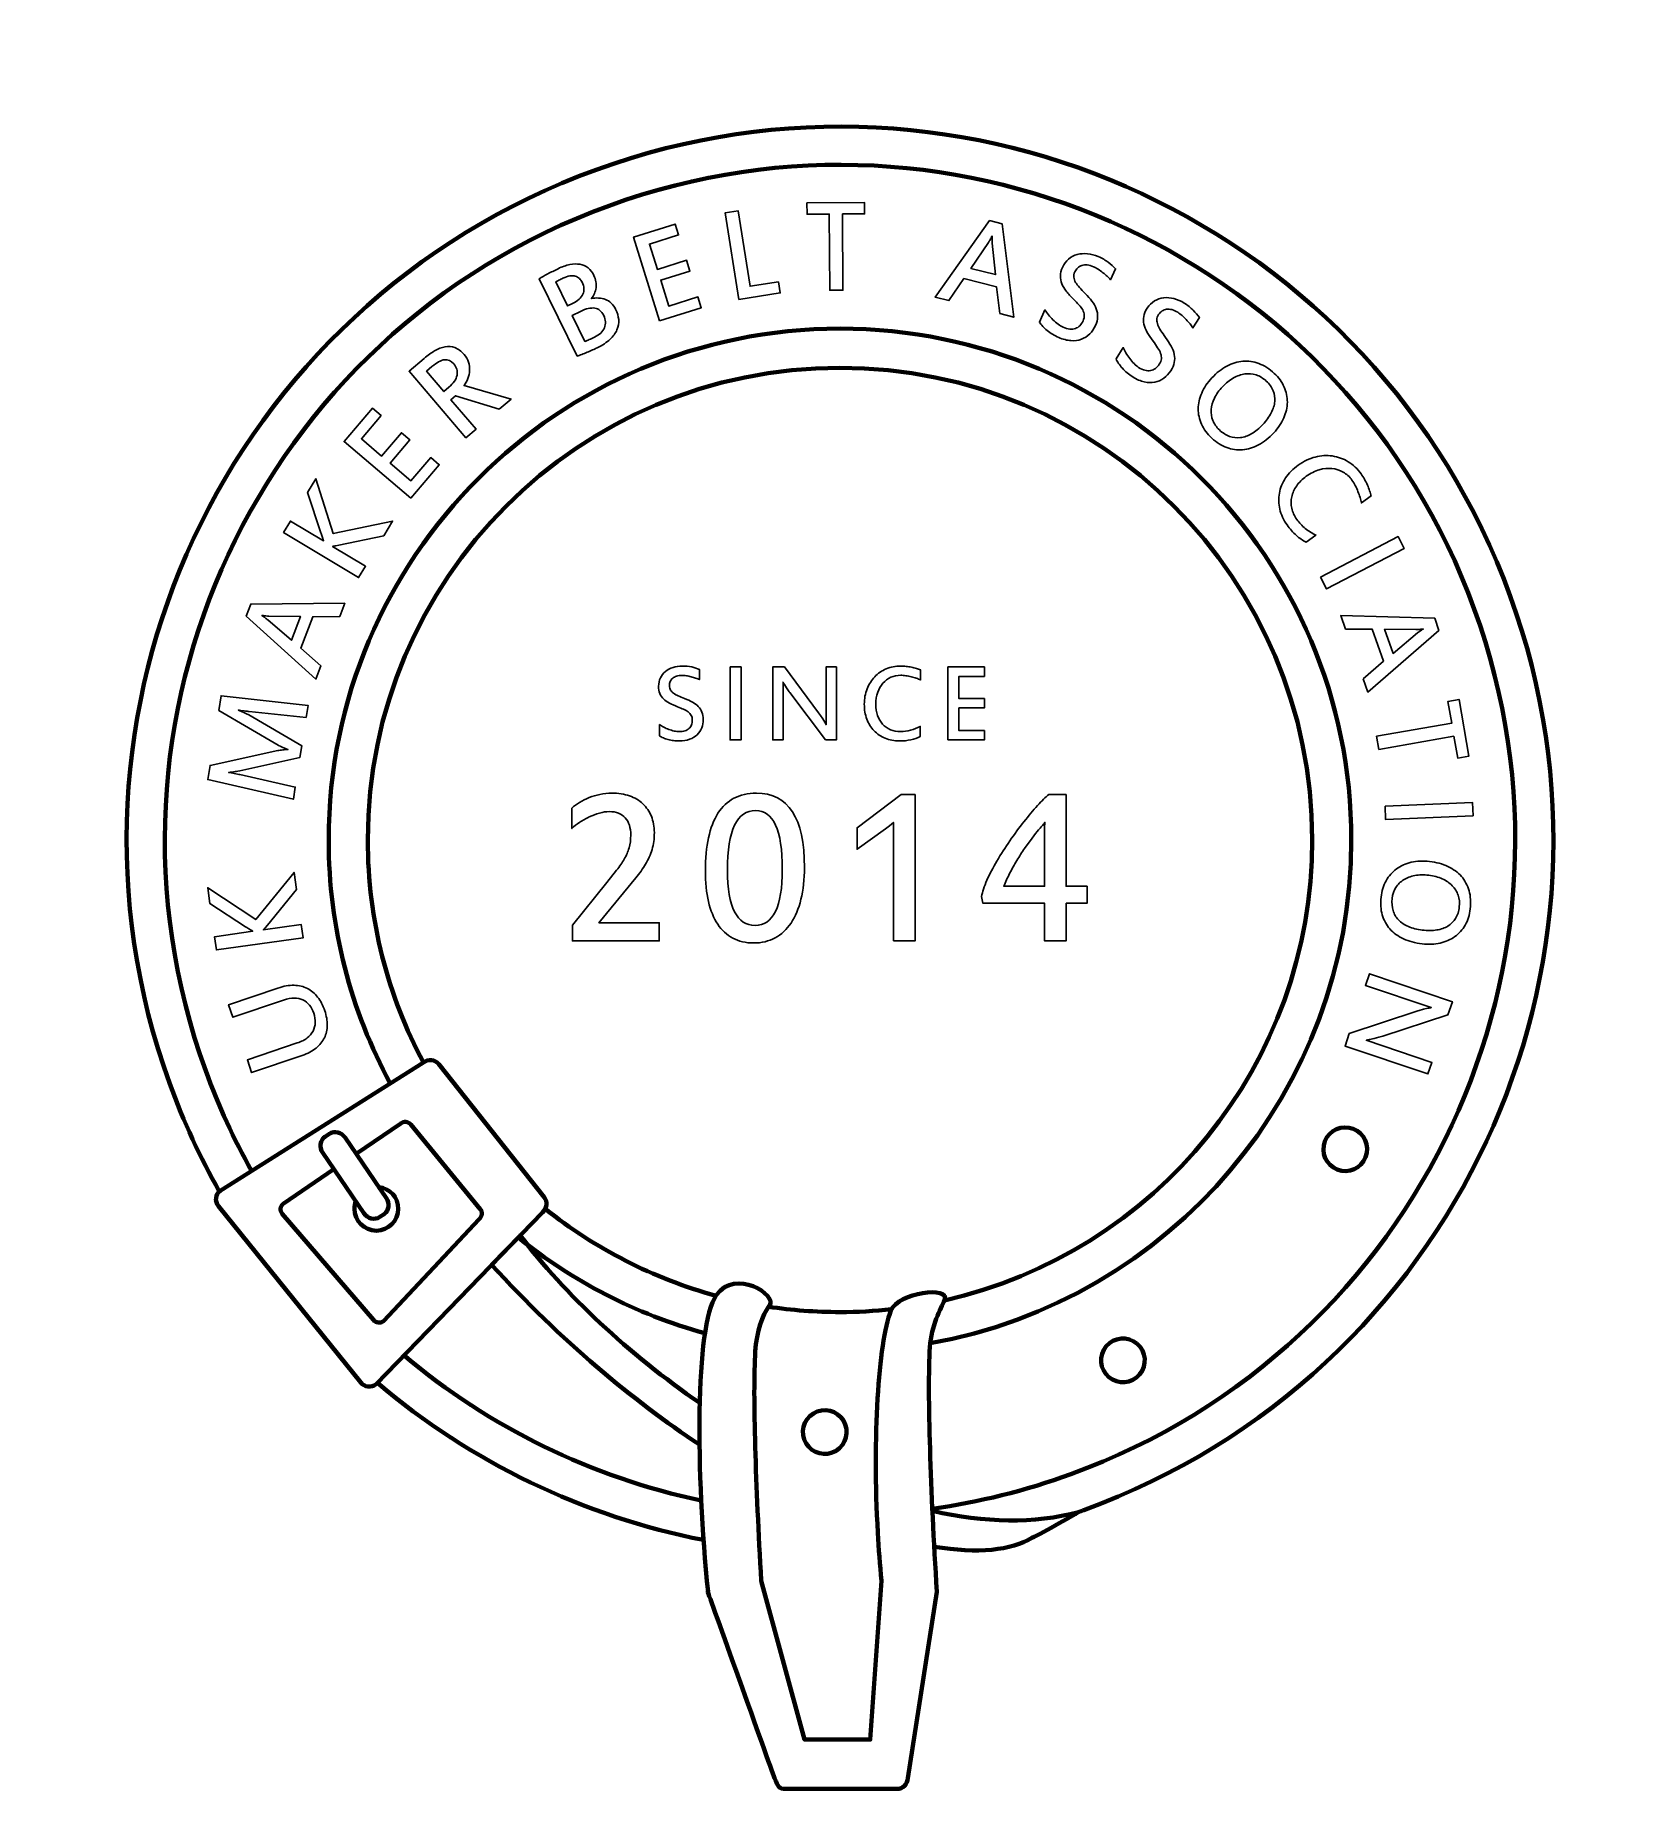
# Model space of a CAD drawing. Header units: centimetres. Extents: x -11.3 to 11.3, y -11.7 to 12.9.
import ezdxf

# ---------------------------------------------------------------- set-up
doc = ezdxf.new("R2010")
doc.units = ezdxf.units.CM
doc.header["$MEASUREMENT"] = 0
doc.layers.add('Layer 1', color=7, linetype='Continuous')

msp = doc.modelspace()

# ---------------------------------------------------------------- linework, layer by layer
at = {"layer": 'Layer 1', "color": 250, "lineweight": 211}
for points, knots in [([(3.34241, -7.77012), (3.36804, -7.76101), (3.39367, -7.75181), (3.41928, -7.74248), (3.41928, -7.74248), (8.60764, -5.85408), (11.28281, -0.11723), (9.39438, 5.07119), (9.39438, 5.07119), (7.50597, 10.25954), (1.7691, 12.9347), (-3.41928, 11.04628), (-3.41928, 11.04628), (-8.60766, 9.15787), (-11.2828, 3.42099), (-9.39439, -1.76739), (-9.39439, -1.76739), (-9.2017, -2.2968), (-8.96893, -2.80005), (-8.70077, -3.27495)], [0, 0, 0, 0, 0.2, 0.2, 0.2, 0.2, 0.4, 0.4, 0.4, 0.4, 0.6, 0.6, 0.6, 0.6, 0.8, 0.8, 0.8, 0.8, 1, 1, 1, 1]), ([(-8.24831, -2.98713), (-8.49642, -2.54471), (-8.71216, -2.07644), (-8.89129, -1.58428), (-8.89129, -1.58428), (-10.67857, 3.32625), (-8.14669, 8.75589), (-3.23617, 10.54318), (-3.23617, 10.54318), (1.67437, 12.33047), (7.10401, 9.79858), (8.89131, 4.88807), (8.89131, 4.88807), (10.67858, -0.02249), (8.14669, -5.45211), (3.23616, -7.23939), (3.23616, -7.23939), (2.59456, -7.47293), (1.9441, -7.6327), (1.29406, -7.72309)], [0, 0, 0, 0, 0.2, 0.2, 0.2, 0.2, 0.4, 0.4, 0.4, 0.4, 0.6, 0.6, 0.6, 0.6, 0.8, 0.8, 0.8, 0.8, 1, 1, 1, 1]), ([(1.26353, -5.40453), (4.61936, -4.80769), (7.16743, -1.87546), (7.16743, 1.65189), (7.16743, 1.65189), (7.16743, 5.61036), (3.95846, 8.81934), (0.00001, 8.81934), (0.00001, 8.81934), (-3.95847, 8.81934), (-7.16744, 5.61036), (-7.16744, 1.65189), (-7.16744, 1.65189), (-7.16744, 0.4159), (-6.85459, -0.74702), (-6.30375, -1.76199)], [0, 0, 0, 0, 0.25, 0.25, 0.25, 0.25, 0.5, 0.5, 0.5, 0.5, 0.75, 0.75, 0.75, 0.75, 1, 1, 1, 1]), ([(-5.83866, -1.469), (-6.33668, -0.53921), (-6.6191, 0.52336), (-6.6191, 1.65189), (-6.6191, 1.65189), (-6.6191, 5.30752), (-3.65562, 8.27099), (0, 8.27099), (0, 8.27099), (3.65564, 8.27099), (6.6191, 5.30752), (6.6191, 1.65189), (6.6191, 1.65189), (6.6191, -1.50055), (4.41533, -4.13825), (1.46433, -4.80469)], [0, 0, 0, 0, 0.25, 0.25, 0.25, 0.25, 0.5, 0.5, 0.5, 0.5, 0.75, 0.75, 0.75, 0.75, 1, 1, 1, 1]), ([(-5.83864, -1.46896), (-5.83864, -1.46896), (-8.6903, -3.26564), (-8.6903, -3.26564), (-8.6903, -3.26564), (-8.75621, -3.31848), (-8.7668, -3.41476), (-8.71397, -3.48066), (-8.71397, -3.48066), (-8.71397, -3.48066), (-6.71846, -5.95424), (-6.71846, -5.95424), (-6.71846, -5.95424), (-6.66562, -6.02016), (-6.56935, -6.03076), (-6.50343, -5.97791), (-6.50343, -5.97791), (-6.50343, -5.97791), (-4.17188, -3.56931), (-4.17188, -3.56931), (-4.17188, -3.56931), (-4.10597, -3.51647), (-4.09537, -3.4202), (-4.14823, -3.35427), (-4.14823, -3.35427), (-4.14823, -3.35427), (-5.62361, -1.49262), (-5.62361, -1.49262), (-5.62361, -1.49262), (-5.67646, -1.42672), (-5.77273, -1.41612), (-5.83864, -1.46896)], [0, 0, 0, 0, 0.125, 0.125, 0.125, 0.125, 0.25, 0.25, 0.25, 0.25, 0.375, 0.375, 0.375, 0.375, 0.5, 0.5, 0.5, 0.5, 0.625, 0.625, 0.625, 0.625, 0.75, 0.75, 0.75, 0.75, 0.875, 0.875, 0.875, 0.875, 1, 1, 1, 1]), ([(-6.78123, -2.74887), (-6.78123, -2.74887), (-6.15768, -2.32298), (-6.15768, -2.32298), (-6.15768, -2.32298), (-6.11467, -2.28851), (-6.05186, -2.29542), (-6.0174, -2.33842), (-6.0174, -2.33842), (-6.0174, -2.33842), (-5.04271, -3.52259), (-5.04271, -3.52259), (-5.04271, -3.52259), (-5.00823, -3.56559), (-5.01514, -3.62842), (-5.05815, -3.6629), (-5.05815, -3.6629), (-5.05815, -3.6629), (-6.39852, -5.09328), (-6.39852, -5.09328), (-6.39852, -5.09328), (-6.44153, -5.12777), (-6.50435, -5.12085), (-6.53883, -5.07784), (-6.53883, -5.07784), (-6.53883, -5.07784), (-7.81948, -3.58771), (-7.81948, -3.58771), (-7.81948, -3.58771), (-7.85395, -3.54471), (-7.84702, -3.48191), (-7.80403, -3.44742), (-7.80403, -3.44742), (-7.80403, -3.44742), (-7.09484, -2.96307), (-7.09484, -2.96307)], [0, 0, 0, 0, 0.11111111, 0.11111111, 0.11111111, 0.11111111, 0.22222222, 0.22222222, 0.22222222, 0.22222222, 0.33333333, 0.33333333, 0.33333333, 0.33333333, 0.44444444, 0.44444444, 0.44444444, 0.44444444, 0.55555556, 0.55555556, 0.55555556, 0.55555556, 0.66666667, 0.66666667, 0.66666667, 0.66666667, 0.77777778, 0.77777778, 0.77777778, 0.77777778, 0.88888889, 0.88888889, 0.88888889, 0.88888889, 1, 1, 1, 1]), ([(-6.45251, -3.63403), (-6.52232, -3.6816), (-6.62158, -3.65756), (-6.6742, -3.58033), (-6.6742, -3.58033), (-6.6742, -3.58033), (-7.25003, -2.73534), (-7.25003, -2.73534), (-7.25003, -2.73534), (-7.30265, -2.6581), (-7.28872, -2.55694), (-7.21891, -2.50937), (-7.21891, -2.50937), (-7.21891, -2.50937), (-7.15787, -2.46777), (-7.15787, -2.46777), (-7.15787, -2.46777), (-7.08808, -2.42021), (-6.9888, -2.44425), (-6.93618, -2.52147), (-6.93618, -2.52147), (-6.93618, -2.52147), (-6.36036, -3.36645), (-6.36036, -3.36645), (-6.36036, -3.36645), (-6.30773, -3.44368), (-6.32167, -3.54486), (-6.39147, -3.59242), (-6.39147, -3.59242), (-6.39147, -3.59242), (-6.45251, -3.63403), (-6.45251, -3.63403)], [0, 0, 0, 0, 0.125, 0.125, 0.125, 0.125, 0.25, 0.25, 0.25, 0.25, 0.375, 0.375, 0.375, 0.375, 0.5, 0.5, 0.5, 0.5, 0.625, 0.625, 0.625, 0.625, 0.75, 0.75, 0.75, 0.75, 0.875, 0.875, 0.875, 0.875, 1, 1, 1, 1]), ([(7.13569, -2.3823), (7.30208, -2.41163), (7.41319, -2.57032), (7.38386, -2.73669), (7.38386, -2.73669), (7.3545, -2.90309), (7.19584, -3.0142), (7.02945, -2.98487), (7.02945, -2.98487), (6.86304, -2.95551), (6.75194, -2.79685), (6.78129, -2.63045), (6.78129, -2.63045), (6.81063, -2.46405), (6.96929, -2.35295), (7.13569, -2.3823)], [0, 0, 0, 0, 0.25, 0.25, 0.25, 0.25, 0.5, 0.5, 0.5, 0.5, 0.75, 0.75, 0.75, 0.75, 1, 1, 1, 1]), ([(-6.46373, -3.21477), (-6.46373, -3.21477), (-6.36036, -3.36646), (-6.36036, -3.36646), (-6.36036, -3.36646), (-6.30773, -3.44368), (-6.32167, -3.54486), (-6.39147, -3.59242), (-6.39147, -3.59242), (-6.39147, -3.59242), (-6.45251, -3.63404), (-6.45251, -3.63404), (-6.45251, -3.63404), (-6.52232, -3.6816), (-6.62158, -3.65756), (-6.67419, -3.58033), (-6.67419, -3.58033), (-6.67419, -3.58033), (-6.78689, -3.41497), (-6.78689, -3.41497), (-6.78689, -3.41497), (-6.79873, -3.44761), (-6.80519, -3.48281), (-6.80519, -3.51954), (-6.80519, -3.51954), (-6.80519, -3.68897), (-6.66785, -3.82631), (-6.49841, -3.82631), (-6.49841, -3.82631), (-6.32899, -3.82631), (-6.19165, -3.68897), (-6.19165, -3.51954), (-6.19165, -3.51954), (-6.19165, -3.36185), (-6.31065, -3.23202), (-6.46373, -3.21477)], [0, 0, 0, 0, 0.11111111, 0.11111111, 0.11111111, 0.11111111, 0.22222222, 0.22222222, 0.22222222, 0.22222222, 0.33333333, 0.33333333, 0.33333333, 0.33333333, 0.44444444, 0.44444444, 0.44444444, 0.44444444, 0.55555556, 0.55555556, 0.55555556, 0.55555556, 0.66666667, 0.66666667, 0.66666667, 0.66666667, 0.77777778, 0.77777778, 0.77777778, 0.77777778, 0.88888889, 0.88888889, 0.88888889, 0.88888889, 1, 1, 1, 1]), ([(-1.96548, -6.24164), (-2.96198, -5.55417), (-3.85381, -4.72278), (-4.48429, -3.89138), (-4.48429, -3.89138), (-4.48429, -3.89138), (-4.88452, -4.30484), (-4.88452, -4.30484), (-4.88452, -4.30484), (-3.90335, -5.37333), (-2.9073, -6.2039), (-1.96869, -6.82453)], [0, 0, 0, 0, 0.33333333, 0.33333333, 0.33333333, 0.33333333, 0.66666667, 0.66666667, 0.66666667, 0.66666667, 1, 1, 1, 1]), ([(0.5303, -8.0622), (0.45507, -6.73397), (0.53437, -5.40881), (0.71397, -4.94586), (0.71397, -4.94586), (0.81176, -4.69376), (1.55431, -4.59357), (1.46551, -4.8019), (1.46551, -4.8019), (1.41458, -4.92142), (1.27631, -5.15481), (1.25932, -5.45697), (1.25932, -5.45697), (1.22214, -6.11821), (1.26989, -7.4671), (1.35718, -8.88835), (1.35718, -8.88835), (1.35718, -8.88835), (1.35706, -8.88838), (1.35706, -8.88838), (1.35706, -8.88838), (1.35706, -8.88838), (0.94967, -11.49892), (0.94967, -11.49892), (0.94967, -11.49892), (0.94967, -11.58341), (0.88119, -11.65189), (0.79672, -11.65189), (0.79672, -11.65189), (0.79672, -11.65189), (-0.76538, -11.65189), (-0.76538, -11.65189), (-0.76538, -11.65189), (-0.84986, -11.65189), (-0.87062, -11.61968), (-0.91835, -11.49892), (-0.91835, -11.49892), (-0.9937, -11.28862), (-1.85374, -8.88838), (-1.85374, -8.88838), (-1.85374, -8.88838), (-1.85374, -8.88838), (-1.85014, -8.88795), (-1.85014, -8.88795), (-1.85014, -8.88795), (-2.01824, -7.25415), (-2.03474, -5.16183), (-1.73349, -4.73168), (-1.73349, -4.73168), (-1.4604, -4.34175), (-0.8776, -4.73747), (-0.98511, -4.86996), (-0.98511, -4.86996), (-0.99053, -4.87665), (-0.99606, -4.88398), (-1.00165, -4.8919)], [0, 0, 0, 0, 0.07142857, 0.07142857, 0.07142857, 0.07142857, 0.14285714, 0.14285714, 0.14285714, 0.14285714, 0.21428571, 0.21428571, 0.21428571, 0.21428571, 0.28571429, 0.28571429, 0.28571429, 0.28571429, 0.35714286, 0.35714286, 0.35714286, 0.35714286, 0.42857143, 0.42857143, 0.42857143, 0.42857143, 0.5, 0.5, 0.5, 0.5, 0.57142857, 0.57142857, 0.57142857, 0.57142857, 0.64285714, 0.64285714, 0.64285714, 0.64285714, 0.71428571, 0.71428571, 0.71428571, 0.71428571, 0.78571429, 0.78571429, 0.78571429, 0.78571429, 0.85714286, 0.85714286, 0.85714286, 0.85714286, 0.92857143, 0.92857143, 0.92857143, 0.92857143, 1, 1, 1, 1]), ([(-1.00165, -4.8919), (-1.08039, -5.00359), (-1.17228, -5.23603), (-1.18814, -5.51817), (-1.18814, -5.51817), (-1.22346, -6.14609), (-1.18217, -7.39415), (-1.10318, -8.7354), (-1.10318, -8.7354), (-1.10318, -8.7354), (-0.49627, -10.96116), (-0.49627, -10.96116), (-0.49627, -10.96116), (-0.49627, -10.96116), (0.4229, -10.96116), (0.4229, -10.96116), (0.4229, -10.96116), (0.4229, -10.96116), (0.58181, -8.7354), (0.58181, -8.7354), (0.58181, -8.7354), (0.58181, -8.7354), (0.5823, -8.7354), (0.5823, -8.7354), (0.5823, -8.7354), (0.56032, -8.51373), (0.54308, -8.28791), (0.5303, -8.0622)], [0, 0, 0, 0, 0.14285714, 0.14285714, 0.14285714, 0.14285714, 0.28571429, 0.28571429, 0.28571429, 0.28571429, 0.42857143, 0.42857143, 0.42857143, 0.42857143, 0.57142857, 0.57142857, 0.57142857, 0.57142857, 0.71428571, 0.71428571, 0.71428571, 0.71428571, 0.85714286, 0.85714286, 0.85714286, 0.85714286, 1, 1, 1, 1]), ([(0.72199, -4.92831), (0.48486, -4.95403), (0.24398, -4.96722), (0.00001, -4.96722), (0.00001, -4.96722), (-0.34049, -4.96722), (-0.67499, -4.94152), (-1.00164, -4.89192)], [0, 0, 0, 0, 0.5, 0.5, 0.5, 0.5, 1, 1, 1, 1]), ([(4.1626, -5.40967), (4.29203, -5.51828), (4.30892, -5.71123), (4.20031, -5.84067), (4.20031, -5.84067), (4.09171, -5.9701), (3.89875, -5.98698), (3.76931, -5.87838), (3.76931, -5.87838), (3.63987, -5.76977), (3.62299, -5.57679), (3.73159, -5.44737), (3.73159, -5.44737), (3.8402, -5.31794), (4.03317, -5.30106), (4.1626, -5.40967)], [0, 0, 0, 0, 0.25, 0.25, 0.25, 0.25, 0.5, 0.5, 0.5, 0.5, 0.75, 0.75, 0.75, 0.75, 1, 1, 1, 1]), ([(0.07414, -6.5449), (0.13193, -6.70366), (0.05007, -6.87922), (-0.10869, -6.93701), (-0.10869, -6.93701), (-0.26747, -6.9948), (-0.44303, -6.91294), (-0.50082, -6.75418), (-0.50082, -6.75418), (-0.5586, -6.5954), (-0.47674, -6.41983), (-0.31797, -6.36204), (-0.31797, -6.36204), (-0.1592, -6.30425), (0.01636, -6.38612), (0.07414, -6.5449)], [0, 0, 0, 0, 0.25, 0.25, 0.25, 0.25, 0.5, 0.5, 0.5, 0.5, 0.75, 0.75, 0.75, 0.75, 1, 1, 1, 1]), ([(1.32071, -8.25584), (1.92975, -8.35654), (2.40529, -8.30811), (2.68917, -8.13298), (2.68917, -8.13298), (2.84027, -8.0705), (3.3424, -7.77012), (3.3424, -7.77012), (3.3424, -7.77012), (2.72346, -7.93977), (2.02352, -7.91856), (1.29557, -7.75515)], [0, 0, 0, 0, 0.33333333, 0.33333333, 0.33333333, 0.33333333, 0.66666667, 0.66666667, 0.66666667, 0.66666667, 1, 1, 1, 1])]:
    msp.add_open_spline(points, degree=3, knots=knots, dxfattribs=at)
at = {"layer": 'Layer 1', "color": 250}
for points, knots in [([(0.03496, 10.42647), (0.03496, 10.42647), (0.04182, 9.35832), (0.04182, 9.35832), (0.04182, 9.35832), (0.04182, 9.35832), (-0.14411, 9.35714), (-0.14411, 9.35714), (-0.14411, 9.35714), (-0.14411, 9.35714), (-0.15098, 10.42527), (-0.15098, 10.42527), (-0.15098, 10.42527), (-0.15098, 10.42527), (-0.46213, 10.42328), (-0.46213, 10.42328), (-0.46213, 10.42328), (-0.46213, 10.42328), (-0.46314, 10.58264), (-0.46314, 10.58264), (-0.46314, 10.58264), (-0.46314, 10.58264), (0.34318, 10.58782), (0.34318, 10.58782), (0.34318, 10.58782), (0.34318, 10.58782), (0.34419, 10.42846), (0.34419, 10.42846), (0.34419, 10.42846), (0.34419, 10.42846), (0.03496, 10.42647), (0.03496, 10.42647)], [0, 0, 0, 0, 0.125, 0.125, 0.125, 0.125, 0.25, 0.25, 0.25, 0.25, 0.375, 0.375, 0.375, 0.375, 0.5, 0.5, 0.5, 0.5, 0.625, 0.625, 0.625, 0.625, 0.75, 0.75, 0.75, 0.75, 0.875, 0.875, 0.875, 0.875, 1, 1, 1, 1]), ([(-1.41988, 9.22856), (-1.41988, 9.22856), (-1.6101, 10.44107), (-1.6101, 10.44107), (-1.6101, 10.44107), (-1.6101, 10.44107), (-1.42551, 10.47002), (-1.42551, 10.47002), (-1.42551, 10.47002), (-1.42551, 10.47002), (-1.25968, 9.41307), (-1.25968, 9.41307), (-1.25968, 9.41307), (-1.25968, 9.41307), (-0.8624, 9.4754), (-0.8624, 9.4754), (-0.8624, 9.4754), (-0.8624, 9.4754), (-0.838, 9.31986), (-0.838, 9.31986), (-0.838, 9.31986), (-0.838, 9.31986), (-1.41988, 9.22856), (-1.41988, 9.22856)], [0, 0, 0, 0, 0.16666667, 0.16666667, 0.16666667, 0.16666667, 0.33333333, 0.33333333, 0.33333333, 0.33333333, 0.5, 0.5, 0.5, 0.5, 0.66666667, 0.66666667, 0.66666667, 0.66666667, 0.83333333, 0.83333333, 0.83333333, 0.83333333, 1, 1, 1, 1]), ([(2.24157, 9.0295), (2.24157, 9.0295), (2.19522, 9.4045), (2.19522, 9.4045), (2.19522, 9.4045), (2.19522, 9.4045), (1.73747, 9.52118), (1.73747, 9.52118), (1.73747, 9.52118), (1.73747, 9.52118), (1.52645, 9.21179), (1.52645, 9.21179), (1.52645, 9.21179), (1.52645, 9.21179), (1.33249, 9.26124), (1.33249, 9.26124), (1.33249, 9.26124), (1.33249, 9.26124), (2.09711, 10.33304), (2.09711, 10.33304), (2.09711, 10.33304), (2.09711, 10.33304), (2.27176, 10.28853), (2.27176, 10.28853), (2.27176, 10.28853), (2.27176, 10.28853), (2.43551, 8.98006), (2.43551, 8.98006), (2.43551, 8.98006), (2.43551, 8.98006), (2.24157, 9.0295), (2.24157, 9.0295)], [0, 0, 0, 0, 0.125, 0.125, 0.125, 0.125, 0.25, 0.25, 0.25, 0.25, 0.375, 0.375, 0.375, 0.375, 0.5, 0.5, 0.5, 0.5, 0.625, 0.625, 0.625, 0.625, 0.75, 0.75, 0.75, 0.75, 0.875, 0.875, 0.875, 0.875, 1, 1, 1, 1]), ([(-2.53042, 8.93102), (-2.53042, 8.93102), (-2.89454, 10.10313), (-2.89454, 10.10313), (-2.89454, 10.10313), (-2.89454, 10.10313), (-2.31029, 10.28463), (-2.31029, 10.28463), (-2.31029, 10.28463), (-2.31029, 10.28463), (-2.26301, 10.13247), (-2.26301, 10.13247), (-2.26301, 10.13247), (-2.26301, 10.13247), (-2.67062, 10.00584), (-2.67062, 10.00584), (-2.67062, 10.00584), (-2.67062, 10.00584), (-2.56004, 9.64984), (-2.56004, 9.64984), (-2.56004, 9.64984), (-2.56004, 9.64984), (-2.15061, 9.77704), (-2.15061, 9.77704), (-2.15061, 9.77704), (-2.15061, 9.77704), (-2.1039, 9.62667), (-2.1039, 9.62667), (-2.1039, 9.62667), (-2.1039, 9.62667), (-2.51333, 9.49948), (-2.51333, 9.49948), (-2.51333, 9.49948), (-2.51333, 9.49948), (-2.40049, 9.13626), (-2.40049, 9.13626), (-2.40049, 9.13626), (-2.40049, 9.13626), (-1.99106, 9.26345), (-1.99106, 9.26345), (-1.99106, 9.26345), (-1.99106, 9.26345), (-1.94435, 9.11308), (-1.94435, 9.11308), (-1.94435, 9.11308), (-1.94435, 9.11308), (-2.53042, 8.93102), (-2.53042, 8.93102)], [0, 0, 0, 0, 0.08333333, 0.08333333, 0.08333333, 0.08333333, 0.16666667, 0.16666667, 0.16666667, 0.16666667, 0.25, 0.25, 0.25, 0.25, 0.33333333, 0.33333333, 0.33333333, 0.33333333, 0.41666667, 0.41666667, 0.41666667, 0.41666667, 0.5, 0.5, 0.5, 0.5, 0.58333333, 0.58333333, 0.58333333, 0.58333333, 0.66666667, 0.66666667, 0.66666667, 0.66666667, 0.75, 0.75, 0.75, 0.75, 0.83333333, 0.83333333, 0.83333333, 0.83333333, 0.91666667, 0.91666667, 0.91666667, 0.91666667, 1, 1, 1, 1]), ([(2.13163, 10.05945), (2.13117, 10.07686), (2.13168, 10.09484), (2.13315, 10.11339), (2.13315, 10.11339), (2.13315, 10.11339), (2.12947, 10.11432), (2.12947, 10.11432), (2.12947, 10.11432), (2.12155, 10.09611), (2.11325, 10.07947), (2.10451, 10.0644), (2.10451, 10.0644), (2.09577, 10.04933), (2.08784, 10.03684), (2.08075, 10.0269), (2.08075, 10.0269), (2.08075, 10.0269), (1.83475, 9.66475), (1.83475, 9.66475), (1.83475, 9.66475), (1.83475, 9.66475), (2.18129, 9.57643), (2.18129, 9.57643), (2.18129, 9.57643), (2.18129, 9.57643), (2.13362, 10.01929), (2.13362, 10.01929), (2.13362, 10.01929), (2.13275, 10.02866), (2.13208, 10.04204), (2.13163, 10.05945)], [0, 0, 0, 0, 0.125, 0.125, 0.125, 0.125, 0.25, 0.25, 0.25, 0.25, 0.375, 0.375, 0.375, 0.375, 0.5, 0.5, 0.5, 0.5, 0.625, 0.625, 0.625, 0.625, 0.75, 0.75, 0.75, 0.75, 0.875, 0.875, 0.875, 0.875, 1, 1, 1, 1]), ([(3.50002, 8.74426), (3.46634, 8.7111), (3.42745, 8.68646), (3.38334, 8.67034), (3.38334, 8.67034), (3.33923, 8.65423), (3.29042, 8.64781), (3.2369, 8.65107), (3.2369, 8.65107), (3.18338, 8.65433), (3.12624, 8.66938), (3.06551, 8.69621), (3.06551, 8.69621), (3.03602, 8.70925), (3.00749, 8.7241), (2.97995, 8.74078), (2.97995, 8.74078), (2.95241, 8.75744), (2.92708, 8.77521), (2.90396, 8.79407), (2.90396, 8.79407), (2.88083, 8.81294), (2.8601, 8.83211), (2.84176, 8.85164), (2.84176, 8.85164), (2.82343, 8.87114), (2.8083, 8.8901), (2.79639, 8.90851), (2.79639, 8.90851), (2.79639, 8.90851), (2.87306, 9.08202), (2.87306, 9.08202), (2.87306, 9.08202), (2.8857, 9.06054), (2.90171, 9.03773), (2.92111, 9.01359), (2.92111, 9.01359), (2.94052, 8.98946), (2.96188, 8.9662), (2.98518, 8.94381), (2.98518, 8.94381), (3.00847, 8.92142), (3.03244, 8.90097), (3.0571, 8.88247), (3.0571, 8.88247), (3.08176, 8.86396), (3.10507, 8.84985), (3.12705, 8.84013), (3.12705, 8.84013), (3.1606, 8.8253), (3.19181, 8.81653), (3.22067, 8.8138), (3.22067, 8.8138), (3.24954, 8.81106), (3.27595, 8.81373), (3.29992, 8.82181), (3.29992, 8.82181), (3.32389, 8.82988), (3.34484, 8.84292), (3.36283, 8.8609), (3.36283, 8.8609), (3.38079, 8.87888), (3.39553, 8.90088), (3.40703, 8.9269), (3.40703, 8.9269), (3.42007, 8.95641), (3.42571, 8.98364), (3.42396, 9.00862), (3.42396, 9.00862), (3.42221, 9.03359), (3.4148, 9.05794), (3.4018, 9.08167), (3.4018, 9.08167), (3.38878, 9.10539), (3.37108, 9.12947), (3.34869, 9.1539), (3.34869, 9.1539), (3.32628, 9.1783), (3.30097, 9.2047), (3.27271, 9.23308), (3.27271, 9.23308), (3.23405, 9.2723), (3.20066, 9.30935), (3.17252, 9.34426), (3.17252, 9.34426), (3.1444, 9.37917), (3.1232, 9.41411), (3.10894, 9.4491), (3.10894, 9.4491), (3.09466, 9.48409), (3.088, 9.52024), (3.08892, 9.5575), (3.08892, 9.5575), (3.08984, 9.59478), (3.09989, 9.6351), (3.11904, 9.67849), (3.11904, 9.67849), (3.14002, 9.72592), (3.16854, 9.76463), (3.20463, 9.79467), (3.20463, 9.79467), (3.24072, 9.82469), (3.28118, 9.84587), (3.32603, 9.85819), (3.32603, 9.85819), (3.37089, 9.87051), (3.4187, 9.87428), (3.46946, 9.86946), (3.46946, 9.86946), (3.52023, 9.86466), (3.57078, 9.85113), (3.62109, 9.8289), (3.62109, 9.8289), (3.67488, 9.80513), (3.7213, 9.77874), (3.76033, 9.74974), (3.76033, 9.74974), (3.79935, 9.72073), (3.83348, 9.69079), (3.86269, 9.65989), (3.86269, 9.65989), (3.86269, 9.65989), (3.79366, 9.50374), (3.79366, 9.50374), (3.79366, 9.50374), (3.78048, 9.51924), (3.76456, 9.53562), (3.7459, 9.55284), (3.7459, 9.55284), (3.72725, 9.57009), (3.70711, 9.58711), (3.68551, 9.60391), (3.68551, 9.60391), (3.66391, 9.62071), (3.64177, 9.63637), (3.61915, 9.65087), (3.61915, 9.65087), (3.59651, 9.66536), (3.57421, 9.67746), (3.55223, 9.68719), (3.55223, 9.68719), (3.52158, 9.70074), (3.49267, 9.70885), (3.46551, 9.71151), (3.46551, 9.71151), (3.43834, 9.71419), (3.41345, 9.71222), (3.39082, 9.70563), (3.39082, 9.70563), (3.36821, 9.69904), (3.34843, 9.6879), (3.33149, 9.67224), (3.33149, 9.67224), (3.31452, 9.65656), (3.30094, 9.63716), (3.29071, 9.61402), (3.29071, 9.61402), (3.2792, 9.58799), (3.2748, 9.56315), (3.27748, 9.5395), (3.27748, 9.5395), (3.28016, 9.51584), (3.28837, 9.49217), (3.3021, 9.46849), (3.3021, 9.46849), (3.31582, 9.44479), (3.33425, 9.42038), (3.35738, 9.39529), (3.35738, 9.39529), (3.3805, 9.37022), (3.40666, 9.34293), (3.4358, 9.31346), (3.4358, 9.31346), (3.473, 9.27559), (3.50509, 9.2391), (3.5321, 9.204), (3.5321, 9.204), (3.55911, 9.16891), (3.57933, 9.13335), (3.5928, 9.09733), (3.5928, 9.09733), (3.60625, 9.06131), (3.61241, 9.02402), (3.61128, 8.98546), (3.61128, 8.98546), (3.61014, 8.9469), (3.59999, 8.90592), (3.5808, 8.86255), (3.5808, 8.86255), (3.56061, 8.81685), (3.53368, 8.77743), (3.50002, 8.74426)], [0, 0, 0, 0, 0.02083333, 0.02083333, 0.02083333, 0.02083333, 0.04166667, 0.04166667, 0.04166667, 0.04166667, 0.0625, 0.0625, 0.0625, 0.0625, 0.08333333, 0.08333333, 0.08333333, 0.08333333, 0.10416667, 0.10416667, 0.10416667, 0.10416667, 0.125, 0.125, 0.125, 0.125, 0.14583333, 0.14583333, 0.14583333, 0.14583333, 0.16666667, 0.16666667, 0.16666667, 0.16666667, 0.1875, 0.1875, 0.1875, 0.1875, 0.20833333, 0.20833333, 0.20833333, 0.20833333, 0.22916667, 0.22916667, 0.22916667, 0.22916667, 0.25, 0.25, 0.25, 0.25, 0.27083333, 0.27083333, 0.27083333, 0.27083333, 0.29166667, 0.29166667, 0.29166667, 0.29166667, 0.3125, 0.3125, 0.3125, 0.3125, 0.33333333, 0.33333333, 0.33333333, 0.33333333, 0.35416667, 0.35416667, 0.35416667, 0.35416667, 0.375, 0.375, 0.375, 0.375, 0.39583333, 0.39583333, 0.39583333, 0.39583333, 0.41666667, 0.41666667, 0.41666667, 0.41666667, 0.4375, 0.4375, 0.4375, 0.4375, 0.45833333, 0.45833333, 0.45833333, 0.45833333, 0.47916667, 0.47916667, 0.47916667, 0.47916667, 0.5, 0.5, 0.5, 0.5, 0.52083333, 0.52083333, 0.52083333, 0.52083333, 0.54166667, 0.54166667, 0.54166667, 0.54166667, 0.5625, 0.5625, 0.5625, 0.5625, 0.58333333, 0.58333333, 0.58333333, 0.58333333, 0.60416667, 0.60416667, 0.60416667, 0.60416667, 0.625, 0.625, 0.625, 0.625, 0.64583333, 0.64583333, 0.64583333, 0.64583333, 0.66666667, 0.66666667, 0.66666667, 0.66666667, 0.6875, 0.6875, 0.6875, 0.6875, 0.70833333, 0.70833333, 0.70833333, 0.70833333, 0.72916667, 0.72916667, 0.72916667, 0.72916667, 0.75, 0.75, 0.75, 0.75, 0.77083333, 0.77083333, 0.77083333, 0.77083333, 0.79166667, 0.79166667, 0.79166667, 0.79166667, 0.8125, 0.8125, 0.8125, 0.8125, 0.83333333, 0.83333333, 0.83333333, 0.83333333, 0.85416667, 0.85416667, 0.85416667, 0.85416667, 0.875, 0.875, 0.875, 0.875, 0.89583333, 0.89583333, 0.89583333, 0.89583333, 0.91666667, 0.91666667, 0.91666667, 0.91666667, 0.9375, 0.9375, 0.9375, 0.9375, 0.95833333, 0.95833333, 0.95833333, 0.95833333, 0.97916667, 0.97916667, 0.97916667, 0.97916667, 1, 1, 1, 1]), ([(-3.1024, 8.94568), (-3.09853, 8.89686), (-3.10652, 8.84927), (-3.12639, 8.8029), (-3.12639, 8.8029), (-3.14625, 8.75652), (-3.17869, 8.71206), (-3.22371, 8.66956), (-3.22371, 8.66956), (-3.2687, 8.62705), (-3.32812, 8.58769), (-3.40192, 8.55148), (-3.40192, 8.55148), (-3.42066, 8.54229), (-3.44258, 8.53206), (-3.46769, 8.5208), (-3.46769, 8.5208), (-3.49281, 8.50953), (-3.51834, 8.49842), (-3.54431, 8.48743), (-3.54431, 8.48743), (-3.57028, 8.47645), (-3.59545, 8.46639), (-3.61984, 8.45724), (-3.61984, 8.45724), (-3.64424, 8.44809), (-3.66522, 8.44061), (-3.6828, 8.4348), (-3.6828, 8.4348), (-3.6828, 8.4348), (-4.21512, 9.51979), (-4.21512, 9.51979), (-4.21512, 9.51979), (-4.183, 9.53906), (-4.1436, 9.56105), (-4.09689, 9.58572), (-4.09689, 9.58572), (-4.05018, 9.61039), (-4.00184, 9.63499), (-3.95188, 9.65951), (-3.95188, 9.65951), (-3.89397, 9.68791), (-3.83916, 9.70722), (-3.78748, 9.71746), (-3.78748, 9.71746), (-3.73578, 9.72766), (-3.68847, 9.72886), (-3.64555, 9.72105), (-3.64555, 9.72105), (-3.6026, 9.71322), (-3.56455, 9.69632), (-3.53138, 9.67035), (-3.53138, 9.67035), (-3.4982, 9.64435), (-3.47074, 9.60922), (-3.44901, 9.56493), (-3.44901, 9.56493), (-3.43481, 9.53597), (-3.42549, 9.50691), (-3.42104, 9.47775), (-3.42104, 9.47775), (-3.41659, 9.44859), (-3.41617, 9.42009), (-3.41978, 9.39224), (-3.41978, 9.39224), (-3.42338, 9.36442), (-3.43078, 9.33755), (-3.44201, 9.3116), (-3.44201, 9.3116), (-3.45323, 9.28567), (-3.46755, 9.26174), (-3.48497, 9.2398), (-3.48497, 9.2398), (-3.45127, 9.24719), (-3.41766, 9.25012), (-3.38415, 9.2486), (-3.38415, 9.2486), (-3.35064, 9.24706), (-3.31889, 9.24046), (-3.28885, 9.22878), (-3.28885, 9.22878), (-3.25882, 9.2171), (-3.23144, 9.20007), (-3.20672, 9.17768), (-3.20672, 9.17768), (-3.182, 9.15529), (-3.16128, 9.12706), (-3.14458, 9.093), (-3.14458, 9.093), (-3.12034, 9.0436), (-3.10629, 8.9945), (-3.1024, 8.94568)], [0, 0, 0, 0, 0.04347826, 0.04347826, 0.04347826, 0.04347826, 0.08695652, 0.08695652, 0.08695652, 0.08695652, 0.13043478, 0.13043478, 0.13043478, 0.13043478, 0.17391304, 0.17391304, 0.17391304, 0.17391304, 0.2173913, 0.2173913, 0.2173913, 0.2173913, 0.26086957, 0.26086957, 0.26086957, 0.26086957, 0.30434783, 0.30434783, 0.30434783, 0.30434783, 0.34782609, 0.34782609, 0.34782609, 0.34782609, 0.39130435, 0.39130435, 0.39130435, 0.39130435, 0.43478261, 0.43478261, 0.43478261, 0.43478261, 0.47826087, 0.47826087, 0.47826087, 0.47826087, 0.52173913, 0.52173913, 0.52173913, 0.52173913, 0.56521739, 0.56521739, 0.56521739, 0.56521739, 0.60869565, 0.60869565, 0.60869565, 0.60869565, 0.65217391, 0.65217391, 0.65217391, 0.65217391, 0.69565217, 0.69565217, 0.69565217, 0.69565217, 0.73913043, 0.73913043, 0.73913043, 0.73913043, 0.7826087, 0.7826087, 0.7826087, 0.7826087, 0.82608696, 0.82608696, 0.82608696, 0.82608696, 0.86956522, 0.86956522, 0.86956522, 0.86956522, 0.91304348, 0.91304348, 0.91304348, 0.91304348, 0.95652174, 0.95652174, 0.95652174, 0.95652174, 1, 1, 1, 1]), ([(-3.65319, 9.52235), (-3.66904, 9.53746), (-3.68827, 9.54827), (-3.71085, 9.55481), (-3.71085, 9.55481), (-3.73342, 9.56134), (-3.75908, 9.56267), (-3.78781, 9.55878), (-3.78781, 9.55878), (-3.81655, 9.5549), (-3.84881, 9.54418), (-3.88457, 9.52663), (-3.88457, 9.52663), (-3.90673, 9.51576), (-3.92574, 9.50608), (-3.94165, 9.49758), (-3.94165, 9.49758), (-3.95755, 9.48907), (-3.97175, 9.48104), (-3.98425, 9.4735), (-3.98425, 9.4735), (-3.98425, 9.4735), (-3.81963, 9.13796), (-3.81963, 9.13796), (-3.81963, 9.13796), (-3.81963, 9.13796), (-3.74979, 9.17223), (-3.74979, 9.17223), (-3.74979, 9.17223), (-3.67599, 9.20844), (-3.62758, 9.25191), (-3.60457, 9.30264), (-3.60457, 9.30264), (-3.58156, 9.35338), (-3.58482, 9.40884), (-3.61435, 9.46902), (-3.61435, 9.46902), (-3.62438, 9.48946), (-3.63732, 9.50724), (-3.65319, 9.52235)], [0, 0, 0, 0, 0.1, 0.1, 0.1, 0.1, 0.2, 0.2, 0.2, 0.2, 0.3, 0.3, 0.3, 0.3, 0.4, 0.4, 0.4, 0.4, 0.5, 0.5, 0.5, 0.5, 0.6, 0.6, 0.6, 0.6, 0.7, 0.7, 0.7, 0.7, 0.8, 0.8, 0.8, 0.8, 0.9, 0.9, 0.9, 0.9, 1, 1, 1, 1]), ([(-3.43762, 9.10666), (-3.49185, 9.11527), (-3.55843, 9.10022), (-3.63735, 9.0615), (-3.63735, 9.0615), (-3.63735, 9.0615), (-3.75402, 9.00425), (-3.75402, 9.00425), (-3.75402, 9.00425), (-3.75402, 9.00425), (-3.57519, 8.63975), (-3.57519, 8.63975), (-3.57519, 8.63975), (-3.55618, 8.64697), (-3.53584, 8.65537), (-3.51413, 8.66497), (-3.51413, 8.66497), (-3.49241, 8.67455), (-3.46851, 8.68576), (-3.44239, 8.69856), (-3.44239, 8.69856), (-3.37142, 8.73339), (-3.3245, 8.77773), (-3.3016, 8.83158), (-3.3016, 8.83158), (-3.27871, 8.88543), (-3.28229, 8.943), (-3.31238, 9.00433), (-3.31238, 9.00433), (-3.34163, 9.06393), (-3.38338, 9.09805), (-3.43762, 9.10666)], [0, 0, 0, 0, 0.125, 0.125, 0.125, 0.125, 0.25, 0.25, 0.25, 0.25, 0.375, 0.375, 0.375, 0.375, 0.5, 0.5, 0.5, 0.5, 0.625, 0.625, 0.625, 0.625, 0.75, 0.75, 0.75, 0.75, 0.875, 0.875, 0.875, 0.875, 1, 1, 1, 1]), ([(4.53945, 8.12428), (4.50109, 8.09665), (4.45888, 8.07824), (4.41284, 8.06907), (4.41284, 8.06907), (4.36677, 8.05989), (4.31754, 8.06101), (4.26514, 8.07241), (4.26514, 8.07241), (4.21274, 8.08383), (4.15859, 8.10743), (4.10267, 8.14325), (4.10267, 8.14325), (4.07552, 8.16065), (4.04959, 8.17968), (4.02492, 8.20037), (4.02492, 8.20037), (4.00024, 8.22106), (3.97793, 8.2425), (3.95795, 8.26467), (3.95795, 8.26467), (3.93799, 8.28685), (3.92044, 8.30898), (3.9053, 8.33107), (3.9053, 8.33107), (3.89016, 8.35315), (3.87811, 8.37421), (3.86915, 8.39422), (3.86915, 8.39422), (3.86915, 8.39422), (3.97147, 8.55397), (3.97147, 8.55397), (3.97147, 8.55397), (3.98067, 8.53081), (3.99301, 8.50582), (4.00851, 8.47901), (4.00851, 8.47901), (4.02398, 8.45219), (4.04153, 8.42593), (4.06112, 8.40023), (4.06112, 8.40023), (4.08072, 8.37453), (4.10129, 8.35067), (4.12283, 8.32861), (4.12283, 8.32861), (4.14438, 8.30655), (4.16526, 8.28904), (4.1855, 8.27607), (4.1855, 8.27607), (4.21637, 8.25628), (4.24589, 8.24283), (4.27399, 8.23572), (4.27399, 8.23572), (4.30211, 8.22861), (4.32862, 8.2272), (4.35355, 8.23152), (4.35355, 8.23152), (4.37846, 8.23584), (4.40116, 8.24551), (4.42169, 8.26053), (4.42169, 8.26053), (4.4422, 8.27557), (4.46013, 8.29505), (4.47548, 8.31902), (4.47548, 8.31902), (4.49288, 8.34618), (4.50262, 8.37223), (4.50471, 8.39718), (4.50471, 8.39718), (4.5068, 8.42213), (4.50322, 8.44732), (4.49398, 8.47277), (4.49398, 8.47277), (4.48475, 8.49821), (4.47093, 8.52471), (4.45252, 8.55227), (4.45252, 8.55227), (4.43413, 8.57982), (4.41314, 8.60978), (4.38957, 8.64216), (4.38957, 8.64216), (4.35735, 8.68684), (4.33, 8.72856), (4.30755, 8.76736), (4.30755, 8.76736), (4.28509, 8.80616), (4.26947, 8.84395), (4.26073, 8.88071), (4.26073, 8.88071), (4.25199, 8.91748), (4.25092, 8.9542), (4.25753, 8.99091), (4.25753, 8.99091), (4.26414, 9.0276), (4.28023, 9.06592), (4.30582, 9.10586), (4.30582, 9.10586), (4.33378, 9.14953), (4.3679, 9.18345), (4.40815, 9.2076), (4.40815, 9.2076), (4.44841, 9.23176), (4.49165, 9.2465), (4.53787, 9.25182), (4.53787, 9.25182), (4.58407, 9.25714), (4.63189, 9.25354), (4.68135, 9.24102), (4.68135, 9.24102), (4.73079, 9.22851), (4.77866, 9.20741), (4.82499, 9.17774), (4.82499, 9.17774), (4.87452, 9.14601), (4.91635, 9.11284), (4.9505, 9.0782), (4.9505, 9.0782), (4.98464, 9.04356), (5.01378, 9.00875), (5.03793, 8.97376), (5.03793, 8.97376), (5.03793, 8.97376), (4.94583, 8.82997), (4.94583, 8.82997), (4.94583, 8.82997), (4.93516, 8.84732), (4.92193, 8.86594), (4.90613, 8.88582), (4.90613, 8.88582), (4.89033, 8.9057), (4.87303, 8.92561), (4.85425, 8.94553), (4.85425, 8.94553), (4.83546, 8.96544), (4.81601, 8.9843), (4.79585, 9.00209), (4.79585, 9.00209), (4.7757, 9.01987), (4.75551, 9.03526), (4.73528, 9.04821), (4.73528, 9.04821), (4.70704, 9.06629), (4.67972, 9.07873), (4.65327, 9.08551), (4.65327, 9.08551), (4.62684, 9.09231), (4.60193, 9.09418), (4.57857, 9.09113), (4.57857, 9.09113), (4.55521, 9.08806), (4.53394, 9.0801), (4.51481, 9.06719), (4.51481, 9.06719), (4.49565, 9.0543), (4.47926, 9.0372), (4.46561, 9.01589), (4.46561, 9.01589), (4.45026, 8.99193), (4.4421, 8.96806), (4.44114, 8.94427), (4.44114, 8.94427), (4.44018, 8.92048), (4.44465, 8.89584), (4.45461, 8.87031), (4.45461, 8.87031), (4.46453, 8.8448), (4.47902, 8.81787), (4.49805, 8.78954), (4.49805, 8.78954), (4.51708, 8.76121), (4.53874, 8.73023), (4.56304, 8.69665), (4.56304, 8.69665), (4.594, 8.65354), (4.62014, 8.61258), (4.64146, 8.57375), (4.64146, 8.57375), (4.6628, 8.53493), (4.67734, 8.4967), (4.68515, 8.45904), (4.68515, 8.45904), (4.69294, 8.42136), (4.69333, 8.38357), (4.6863, 8.34563), (4.6863, 8.34563), (4.67927, 8.30771), (4.66297, 8.26877), (4.63739, 8.22882), (4.63739, 8.22882), (4.61044, 8.18675), (4.5778, 8.15192), (4.53945, 8.12428)], [0, 0, 0, 0, 0.02083333, 0.02083333, 0.02083333, 0.02083333, 0.04166667, 0.04166667, 0.04166667, 0.04166667, 0.0625, 0.0625, 0.0625, 0.0625, 0.08333333, 0.08333333, 0.08333333, 0.08333333, 0.10416667, 0.10416667, 0.10416667, 0.10416667, 0.125, 0.125, 0.125, 0.125, 0.14583333, 0.14583333, 0.14583333, 0.14583333, 0.16666667, 0.16666667, 0.16666667, 0.16666667, 0.1875, 0.1875, 0.1875, 0.1875, 0.20833333, 0.20833333, 0.20833333, 0.20833333, 0.22916667, 0.22916667, 0.22916667, 0.22916667, 0.25, 0.25, 0.25, 0.25, 0.27083333, 0.27083333, 0.27083333, 0.27083333, 0.29166667, 0.29166667, 0.29166667, 0.29166667, 0.3125, 0.3125, 0.3125, 0.3125, 0.33333333, 0.33333333, 0.33333333, 0.33333333, 0.35416667, 0.35416667, 0.35416667, 0.35416667, 0.375, 0.375, 0.375, 0.375, 0.39583333, 0.39583333, 0.39583333, 0.39583333, 0.41666667, 0.41666667, 0.41666667, 0.41666667, 0.4375, 0.4375, 0.4375, 0.4375, 0.45833333, 0.45833333, 0.45833333, 0.45833333, 0.47916667, 0.47916667, 0.47916667, 0.47916667, 0.5, 0.5, 0.5, 0.5, 0.52083333, 0.52083333, 0.52083333, 0.52083333, 0.54166667, 0.54166667, 0.54166667, 0.54166667, 0.5625, 0.5625, 0.5625, 0.5625, 0.58333333, 0.58333333, 0.58333333, 0.58333333, 0.60416667, 0.60416667, 0.60416667, 0.60416667, 0.625, 0.625, 0.625, 0.625, 0.64583333, 0.64583333, 0.64583333, 0.64583333, 0.66666667, 0.66666667, 0.66666667, 0.66666667, 0.6875, 0.6875, 0.6875, 0.6875, 0.70833333, 0.70833333, 0.70833333, 0.70833333, 0.72916667, 0.72916667, 0.72916667, 0.72916667, 0.75, 0.75, 0.75, 0.75, 0.77083333, 0.77083333, 0.77083333, 0.77083333, 0.79166667, 0.79166667, 0.79166667, 0.79166667, 0.8125, 0.8125, 0.8125, 0.8125, 0.83333333, 0.83333333, 0.83333333, 0.83333333, 0.85416667, 0.85416667, 0.85416667, 0.85416667, 0.875, 0.875, 0.875, 0.875, 0.89583333, 0.89583333, 0.89583333, 0.89583333, 0.91666667, 0.91666667, 0.91666667, 0.91666667, 0.9375, 0.9375, 0.9375, 0.9375, 0.95833333, 0.95833333, 0.95833333, 0.95833333, 0.97916667, 0.97916667, 0.97916667, 0.97916667, 1, 1, 1, 1]), ([(-4.77656, 7.68927), (-4.77656, 7.68927), (-5.38826, 7.87835), (-5.38826, 7.87835), (-5.38826, 7.87835), (-5.38826, 7.87835), (-5.45308, 7.82281), (-5.45308, 7.82281), (-5.45308, 7.82281), (-5.45308, 7.82281), (-5.10068, 7.41154), (-5.10068, 7.41154), (-5.10068, 7.41154), (-5.10068, 7.41154), (-5.24256, 7.28995), (-5.24256, 7.28995), (-5.24256, 7.28995), (-5.24256, 7.28995), (-6.04119, 8.22196), (-6.04119, 8.22196), (-6.04119, 8.22196), (-6.04119, 8.22196), (-5.83016, 8.40281), (-5.83016, 8.40281), (-5.83016, 8.40281), (-5.7807, 8.44518), (-5.73122, 8.48072), (-5.68169, 8.50941), (-5.68169, 8.50941), (-5.63216, 8.5381), (-5.58355, 8.55646), (-5.53584, 8.56443), (-5.53584, 8.56443), (-5.48813, 8.57241), (-5.44191, 8.56853), (-5.39715, 8.55274), (-5.39715, 8.55274), (-5.35241, 8.53696), (-5.30989, 8.50553), (-5.26955, 8.45847), (-5.26955, 8.45847), (-5.23993, 8.4239), (-5.2191, 8.38721), (-5.20706, 8.34839), (-5.20706, 8.34839), (-5.19504, 8.30957), (-5.18993, 8.27105), (-5.19175, 8.23284), (-5.19175, 8.23284), (-5.19358, 8.19464), (-5.20139, 8.15735), (-5.21518, 8.12097), (-5.21518, 8.12097), (-5.22896, 8.08459), (-5.24688, 8.05154), (-5.26891, 8.02185), (-5.26891, 8.02185), (-5.26891, 8.02185), (-4.60946, 7.83245), (-4.60946, 7.83245), (-4.60946, 7.83245), (-4.60946, 7.83245), (-4.77656, 7.68927), (-4.77656, 7.68927)], [0, 0, 0, 0, 0.0625, 0.0625, 0.0625, 0.0625, 0.125, 0.125, 0.125, 0.125, 0.1875, 0.1875, 0.1875, 0.1875, 0.25, 0.25, 0.25, 0.25, 0.3125, 0.3125, 0.3125, 0.3125, 0.375, 0.375, 0.375, 0.375, 0.4375, 0.4375, 0.4375, 0.4375, 0.5, 0.5, 0.5, 0.5, 0.5625, 0.5625, 0.5625, 0.5625, 0.625, 0.625, 0.625, 0.625, 0.6875, 0.6875, 0.6875, 0.6875, 0.75, 0.75, 0.75, 0.75, 0.8125, 0.8125, 0.8125, 0.8125, 0.875, 0.875, 0.875, 0.875, 0.9375, 0.9375, 0.9375, 0.9375, 1, 1, 1, 1]), ([(-5.54575, 8.38357), (-5.59515, 8.37661), (-5.653, 8.34475), (-5.71927, 8.28797), (-5.71927, 8.28797), (-5.71927, 8.28797), (-5.7956, 8.22256), (-5.7956, 8.22256), (-5.7956, 8.22256), (-5.7956, 8.22256), (-5.55182, 7.93805), (-5.55182, 7.93805), (-5.55182, 7.93805), (-5.55182, 7.93805), (-5.48269, 7.9973), (-5.48269, 7.9973), (-5.48269, 7.9973), (-5.41738, 8.05326), (-5.37915, 8.10995), (-5.36799, 8.16739), (-5.36799, 8.16739), (-5.35684, 8.22484), (-5.37226, 8.27804), (-5.41422, 8.32702), (-5.41422, 8.32702), (-5.45249, 8.37167), (-5.49633, 8.39054), (-5.54575, 8.38357)], [0, 0, 0, 0, 0.14285714, 0.14285714, 0.14285714, 0.14285714, 0.28571429, 0.28571429, 0.28571429, 0.28571429, 0.42857143, 0.42857143, 0.42857143, 0.42857143, 0.57142857, 0.57142857, 0.57142857, 0.57142857, 0.71428571, 0.71428571, 0.71428571, 0.71428571, 0.85714286, 0.85714286, 0.85714286, 0.85714286, 1, 1, 1, 1]), ([(5.86671, 7.19004), (5.79245, 7.14995), (5.71786, 7.12662), (5.6429, 7.12005), (5.6429, 7.12005), (5.56796, 7.11349), (5.49391, 7.12385), (5.42073, 7.15112), (5.42073, 7.15112), (5.34754, 7.17841), (5.27771, 7.22313), (5.21117, 7.28531), (5.21117, 7.28531), (5.14741, 7.34488), (5.09968, 7.40961), (5.06803, 7.47945), (5.06803, 7.47945), (5.03634, 7.54929), (5.02072, 7.62102), (5.02115, 7.69464), (5.02115, 7.69464), (5.02156, 7.76824), (5.03773, 7.84206), (5.06969, 7.91606), (5.06969, 7.91606), (5.10164, 7.99008), (5.14935, 8.06104), (5.21282, 8.12895), (5.21282, 8.12895), (5.27932, 8.20011), (5.34948, 8.2555), (5.4233, 8.29512), (5.4233, 8.29512), (5.49713, 8.33476), (5.57186, 8.35753), (5.64749, 8.36345), (5.64749, 8.36345), (5.72312, 8.36935), (5.79822, 8.35826), (5.87276, 8.33013), (5.87276, 8.33013), (5.94732, 8.30201), (6.01879, 8.256), (6.08717, 8.19209), (6.08717, 8.19209), (6.14954, 8.1338), (6.19599, 8.07004), (6.22652, 8.00084), (6.22652, 8.00084), (6.25704, 7.93163), (6.27175, 7.86054), (6.27064, 7.78757), (6.27064, 7.78757), (6.26952, 7.7146), (6.25298, 7.64157), (6.221, 7.56845), (6.221, 7.56845), (6.18903, 7.49534), (6.14195, 7.42552), (6.07978, 7.35899), (6.07978, 7.35899), (6.01199, 7.28645), (5.94097, 7.23014), (5.86671, 7.19004)], [0, 0, 0, 0, 0.0625, 0.0625, 0.0625, 0.0625, 0.125, 0.125, 0.125, 0.125, 0.1875, 0.1875, 0.1875, 0.1875, 0.25, 0.25, 0.25, 0.25, 0.3125, 0.3125, 0.3125, 0.3125, 0.375, 0.375, 0.375, 0.375, 0.4375, 0.4375, 0.4375, 0.4375, 0.5, 0.5, 0.5, 0.5, 0.5625, 0.5625, 0.5625, 0.5625, 0.625, 0.625, 0.625, 0.625, 0.6875, 0.6875, 0.6875, 0.6875, 0.75, 0.75, 0.75, 0.75, 0.8125, 0.8125, 0.8125, 0.8125, 0.875, 0.875, 0.875, 0.875, 0.9375, 0.9375, 0.9375, 0.9375, 1, 1, 1, 1]), ([(6.04515, 7.63868), (6.0735, 7.69309), (6.08993, 7.74634), (6.09443, 7.79839), (6.09443, 7.79839), (6.09893, 7.85045), (6.09131, 7.90063), (6.07156, 7.94895), (6.07156, 7.94895), (6.05181, 7.99728), (6.01929, 8.0426), (5.97401, 8.0849), (5.97401, 8.0849), (5.93059, 8.1255), (5.88332, 8.15387), (5.83222, 8.17004), (5.83222, 8.17004), (5.78111, 8.1862), (5.72883, 8.1907), (5.67538, 8.18353), (5.67538, 8.18353), (5.62194, 8.17635), (5.56843, 8.15776), (5.51486, 8.12776), (5.51486, 8.12776), (5.46129, 8.09776), (5.41034, 8.05689), (5.36197, 8.00515), (5.36197, 8.00515), (5.31361, 7.9534), (5.27603, 7.90022), (5.24926, 7.84563), (5.24926, 7.84563), (5.22246, 7.79103), (5.20716, 7.73739), (5.20336, 7.6847), (5.20336, 7.6847), (5.19955, 7.632), (5.20708, 7.58124), (5.22595, 7.53243), (5.22595, 7.53243), (5.24483, 7.48364), (5.27552, 7.43938), (5.31803, 7.39965), (5.31803, 7.39965), (5.3633, 7.35735), (5.41096, 7.3273), (5.46101, 7.30953), (5.46101, 7.30953), (5.51104, 7.29175), (5.56201, 7.28611), (5.61393, 7.29256), (5.61393, 7.29256), (5.66583, 7.299), (5.71821, 7.31757), (5.7711, 7.34821), (5.7711, 7.34821), (5.82397, 7.37885), (5.87568, 7.42121), (5.92619, 7.47526), (5.92619, 7.47526), (5.97713, 7.52978), (6.01679, 7.58425), (6.04515, 7.63868)], [0, 0, 0, 0, 0.0625, 0.0625, 0.0625, 0.0625, 0.125, 0.125, 0.125, 0.125, 0.1875, 0.1875, 0.1875, 0.1875, 0.25, 0.25, 0.25, 0.25, 0.3125, 0.3125, 0.3125, 0.3125, 0.375, 0.375, 0.375, 0.375, 0.4375, 0.4375, 0.4375, 0.4375, 0.5, 0.5, 0.5, 0.5, 0.5625, 0.5625, 0.5625, 0.5625, 0.625, 0.625, 0.625, 0.625, 0.6875, 0.6875, 0.6875, 0.6875, 0.75, 0.75, 0.75, 0.75, 0.8125, 0.8125, 0.8125, 0.8125, 0.875, 0.875, 0.875, 0.875, 0.9375, 0.9375, 0.9375, 0.9375, 1, 1, 1, 1]), ([(-6.01447, 6.4429), (-6.01447, 6.4429), (-6.95079, 7.23665), (-6.95079, 7.23665), (-6.95079, 7.23665), (-6.95079, 7.23665), (-6.55514, 7.70336), (-6.55514, 7.70336), (-6.55514, 7.70336), (-6.55514, 7.70336), (-6.43358, 7.6003), (-6.43358, 7.6003), (-6.43358, 7.6003), (-6.43358, 7.6003), (-6.70961, 7.27469), (-6.70961, 7.27469), (-6.70961, 7.27469), (-6.70961, 7.27469), (-6.42525, 7.03362), (-6.42525, 7.03362), (-6.42525, 7.03362), (-6.42525, 7.03362), (-6.14799, 7.36069), (-6.14799, 7.36069), (-6.14799, 7.36069), (-6.14799, 7.36069), (-6.02787, 7.25886), (-6.02787, 7.25886), (-6.02787, 7.25886), (-6.02787, 7.25886), (-6.30514, 6.9318), (-6.30514, 6.9318), (-6.30514, 6.9318), (-6.30514, 6.9318), (-6.01498, 6.68583), (-6.01498, 6.68583), (-6.01498, 6.68583), (-6.01498, 6.68583), (-5.73772, 7.01287), (-5.73772, 7.01287), (-5.73772, 7.01287), (-5.73772, 7.01287), (-5.61761, 6.91106), (-5.61761, 6.91106), (-5.61761, 6.91106), (-5.61761, 6.91106), (-6.01447, 6.4429), (-6.01447, 6.4429)], [0, 0, 0, 0, 0.08333333, 0.08333333, 0.08333333, 0.08333333, 0.16666667, 0.16666667, 0.16666667, 0.16666667, 0.25, 0.25, 0.25, 0.25, 0.33333333, 0.33333333, 0.33333333, 0.33333333, 0.41666667, 0.41666667, 0.41666667, 0.41666667, 0.5, 0.5, 0.5, 0.5, 0.58333333, 0.58333333, 0.58333333, 0.58333333, 0.66666667, 0.66666667, 0.66666667, 0.66666667, 0.75, 0.75, 0.75, 0.75, 0.83333333, 0.83333333, 0.83333333, 0.83333333, 0.91666667, 0.91666667, 0.91666667, 0.91666667, 1, 1, 1, 1]), ([(6.40125, 6.61546), (6.3669, 6.56626), (6.34391, 6.5151), (6.33224, 6.46196), (6.33224, 6.46196), (6.32058, 6.40883), (6.3206, 6.35512), (6.33232, 6.30087), (6.33232, 6.30087), (6.34404, 6.24662), (6.36798, 6.19433), (6.40413, 6.14398), (6.40413, 6.14398), (6.43769, 6.09724), (6.47714, 6.05532), (6.52249, 6.0182), (6.52249, 6.0182), (6.56784, 5.98109), (6.61718, 5.94977), (6.67053, 5.92427), (6.67053, 5.92427), (6.67053, 5.92427), (6.53416, 5.82632), (6.53416, 5.82632), (6.53416, 5.82632), (6.48596, 5.85009), (6.43944, 5.88207), (6.39462, 5.92227), (6.39462, 5.92227), (6.34977, 5.96248), (6.30707, 6.01083), (6.2665, 6.06733), (6.2665, 6.06733), (6.21596, 6.13769), (6.18191, 6.21113), (6.16431, 6.28764), (6.16431, 6.28764), (6.14673, 6.36416), (6.14481, 6.43947), (6.15856, 6.51356), (6.15856, 6.51356), (6.17229, 6.58765), (6.20145, 6.65842), (6.24605, 6.72587), (6.24605, 6.72587), (6.29064, 6.79331), (6.34991, 6.8536), (6.42387, 6.90672), (6.42387, 6.90672), (6.49989, 6.96131), (6.5789, 6.99899), (6.66093, 7.01975), (6.66093, 7.01975), (6.74293, 7.0405), (6.82301, 7.04526), (6.90115, 7.03404), (6.90115, 7.03404), (6.97928, 7.02282), (7.05317, 6.99608), (7.12282, 6.95385), (7.12282, 6.95385), (7.19248, 6.91161), (7.25293, 6.85481), (7.3042, 6.78342), (7.3042, 6.78342), (7.32154, 6.75926), (7.33765, 6.73387), (7.35253, 6.70718), (7.35253, 6.70718), (7.36741, 6.6805), (7.3809, 6.65358), (7.39298, 6.62646), (7.39298, 6.62646), (7.40507, 6.59933), (7.41556, 6.5728), (7.42445, 6.54687), (7.42445, 6.54687), (7.43335, 6.52095), (7.4402, 6.4965), (7.44504, 6.4735), (7.44504, 6.4735), (7.44504, 6.4735), (7.30945, 6.3761), (7.30945, 6.3761), (7.30945, 6.3761), (7.30423, 6.39961), (7.29755, 6.42519), (7.28939, 6.45281), (7.28939, 6.45281), (7.28123, 6.48041), (7.27164, 6.50816), (7.26058, 6.53604), (7.26058, 6.53604), (7.24951, 6.5639), (7.23692, 6.59145), (7.22281, 6.61869), (7.22281, 6.61869), (7.2087, 6.64592), (7.19334, 6.67109), (7.17674, 6.6942), (7.17674, 6.6942), (7.14208, 6.74249), (7.10051, 6.78056), (7.05209, 6.80845), (7.05209, 6.80845), (7.00364, 6.83633), (6.95133, 6.85306), (6.89516, 6.85865), (6.89516, 6.85865), (6.83898, 6.86424), (6.78022, 6.85825), (6.71889, 6.84067), (6.71889, 6.84067), (6.65756, 6.82309), (6.59684, 6.79272), (6.53674, 6.74956), (6.53674, 6.74956), (6.48076, 6.70935), (6.4356, 6.66465), (6.40125, 6.61546)], [0, 0, 0, 0, 0.03333333, 0.03333333, 0.03333333, 0.03333333, 0.06666667, 0.06666667, 0.06666667, 0.06666667, 0.1, 0.1, 0.1, 0.1, 0.13333333, 0.13333333, 0.13333333, 0.13333333, 0.16666667, 0.16666667, 0.16666667, 0.16666667, 0.2, 0.2, 0.2, 0.2, 0.23333333, 0.23333333, 0.23333333, 0.23333333, 0.26666667, 0.26666667, 0.26666667, 0.26666667, 0.3, 0.3, 0.3, 0.3, 0.33333333, 0.33333333, 0.33333333, 0.33333333, 0.36666667, 0.36666667, 0.36666667, 0.36666667, 0.4, 0.4, 0.4, 0.4, 0.43333333, 0.43333333, 0.43333333, 0.43333333, 0.46666667, 0.46666667, 0.46666667, 0.46666667, 0.5, 0.5, 0.5, 0.5, 0.53333333, 0.53333333, 0.53333333, 0.53333333, 0.56666667, 0.56666667, 0.56666667, 0.56666667, 0.6, 0.6, 0.6, 0.6, 0.63333333, 0.63333333, 0.63333333, 0.63333333, 0.66666667, 0.66666667, 0.66666667, 0.66666667, 0.7, 0.7, 0.7, 0.7, 0.73333333, 0.73333333, 0.73333333, 0.73333333, 0.76666667, 0.76666667, 0.76666667, 0.76666667, 0.8, 0.8, 0.8, 0.8, 0.83333333, 0.83333333, 0.83333333, 0.83333333, 0.86666667, 0.86666667, 0.86666667, 0.86666667, 0.9, 0.9, 0.9, 0.9, 0.93333333, 0.93333333, 0.93333333, 0.93333333, 0.96666667, 0.96666667, 0.96666667, 0.96666667, 1, 1, 1, 1]), ([(-6.39488, 5.91524), (-6.39488, 5.91524), (-7.02508, 5.78392), (-7.02508, 5.78392), (-7.02508, 5.78392), (-7.02508, 5.78392), (-7.06664, 5.7746), (-7.06664, 5.7746), (-7.06664, 5.7746), (-7.08222, 5.77141), (-7.09732, 5.76869), (-7.11196, 5.76642), (-7.11196, 5.76642), (-7.11196, 5.76642), (-6.65102, 5.48926), (-6.65102, 5.48926), (-6.65102, 5.48926), (-6.65102, 5.48926), (-6.74731, 5.32911), (-6.74731, 5.32911), (-6.74731, 5.32911), (-6.74731, 5.32911), (-7.79927, 5.96164), (-7.79927, 5.96164), (-7.79927, 5.96164), (-7.79927, 5.96164), (-7.70298, 6.1218), (-7.70298, 6.1218), (-7.70298, 6.1218), (-7.70298, 6.1218), (-7.23943, 5.84529), (-7.23943, 5.84529), (-7.23943, 5.84529), (-7.23943, 5.84529), (-7.2606, 5.90672), (-7.2606, 5.90672), (-7.2606, 5.90672), (-7.26748, 5.92782), (-7.27339, 5.94466), (-7.27837, 5.95725), (-7.27837, 5.95725), (-7.27837, 5.95725), (-7.46199, 6.52258), (-7.46199, 6.52258), (-7.46199, 6.52258), (-7.46199, 6.52258), (-7.34565, 6.71606), (-7.34565, 6.71606), (-7.34565, 6.71606), (-7.34565, 6.71606), (-7.10398, 5.94537), (-7.10398, 5.94537), (-7.10398, 5.94537), (-7.10398, 5.94537), (-6.27071, 6.12175), (-6.27071, 6.12175), (-6.27071, 6.12175), (-6.27071, 6.12175), (-6.39488, 5.91524), (-6.39488, 5.91524)], [0, 0, 0, 0, 0.06666667, 0.06666667, 0.06666667, 0.06666667, 0.13333333, 0.13333333, 0.13333333, 0.13333333, 0.2, 0.2, 0.2, 0.2, 0.26666667, 0.26666667, 0.26666667, 0.26666667, 0.33333333, 0.33333333, 0.33333333, 0.33333333, 0.4, 0.4, 0.4, 0.4, 0.46666667, 0.46666667, 0.46666667, 0.46666667, 0.53333333, 0.53333333, 0.53333333, 0.53333333, 0.6, 0.6, 0.6, 0.6, 0.66666667, 0.66666667, 0.66666667, 0.66666667, 0.73333333, 0.73333333, 0.73333333, 0.73333333, 0.8, 0.8, 0.8, 0.8, 0.86666667, 0.86666667, 0.86666667, 0.86666667, 0.93333333, 0.93333333, 0.93333333, 0.93333333, 1, 1, 1, 1]), ([(6.73423, 5.33591), (6.73423, 5.33591), (7.82236, 5.90378), (7.82236, 5.90378), (7.82236, 5.90378), (7.82236, 5.90378), (7.9088, 5.73813), (7.9088, 5.73813), (7.9088, 5.73813), (7.9088, 5.73813), (6.82068, 5.17026), (6.82068, 5.17026), (6.82068, 5.17026), (6.82068, 5.17026), (6.73423, 5.33591), (6.73423, 5.33591)], [0, 0, 0, 0, 0.25, 0.25, 0.25, 0.25, 0.5, 0.5, 0.5, 0.5, 0.75, 0.75, 0.75, 0.75, 1, 1, 1, 1]), ([(-7.0124, 4.78256), (-7.0124, 4.78256), (-7.39022, 4.77973), (-7.39022, 4.77973), (-7.39022, 4.77973), (-7.39022, 4.77973), (-7.55886, 4.3385), (-7.55886, 4.3385), (-7.55886, 4.3385), (-7.55886, 4.3385), (-7.27586, 4.09324), (-7.27586, 4.09324), (-7.27586, 4.09324), (-7.27586, 4.09324), (-7.34731, 3.90631), (-7.34731, 3.90631), (-7.34731, 3.90631), (-7.34731, 3.90631), (-8.32383, 4.78928), (-8.32383, 4.78928), (-8.32383, 4.78928), (-8.32383, 4.78928), (-8.25948, 4.95762), (-8.25948, 4.95762), (-8.25948, 4.95762), (-8.25948, 4.95762), (-6.94096, 4.96951), (-6.94096, 4.96951), (-6.94096, 4.96951), (-6.94096, 4.96951), (-7.0124, 4.78256), (-7.0124, 4.78256)], [0, 0, 0, 0, 0.125, 0.125, 0.125, 0.125, 0.25, 0.25, 0.25, 0.25, 0.375, 0.375, 0.375, 0.375, 0.5, 0.5, 0.5, 0.5, 0.625, 0.625, 0.625, 0.625, 0.75, 0.75, 0.75, 0.75, 0.875, 0.875, 0.875, 0.875, 1, 1, 1, 1]), ([(-8.04809, 4.79203), (-8.06543, 4.79358), (-8.08323, 4.79615), (-8.10149, 4.79976), (-8.10149, 4.79976), (-8.10149, 4.79976), (-8.10285, 4.7962), (-8.10285, 4.7962), (-8.10285, 4.7962), (-8.08566, 4.78625), (-8.07009, 4.77607), (-8.05614, 4.76566), (-8.05614, 4.76566), (-8.04217, 4.75525), (-8.03068, 4.74593), (-8.02162, 4.73774), (-8.02162, 4.73774), (-8.02162, 4.73774), (-7.69026, 4.45167), (-7.69026, 4.45167), (-7.69026, 4.45167), (-7.69026, 4.45167), (-7.56259, 4.78569), (-7.56259, 4.78569), (-7.56259, 4.78569), (-7.56259, 4.78569), (-8.00797, 4.78939), (-8.00797, 4.78939), (-8.00797, 4.78939), (-8.01737, 4.7896), (-8.03074, 4.79047), (-8.04809, 4.79203)], [0, 0, 0, 0, 0.125, 0.125, 0.125, 0.125, 0.25, 0.25, 0.25, 0.25, 0.375, 0.375, 0.375, 0.375, 0.5, 0.5, 0.5, 0.5, 0.625, 0.625, 0.625, 0.625, 0.75, 0.75, 0.75, 0.75, 0.875, 0.875, 0.875, 0.875, 1, 1, 1, 1]), ([(7.33384, 3.91241), (7.33384, 3.91241), (7.61943, 4.15983), (7.61943, 4.15983), (7.61943, 4.15983), (7.61943, 4.15983), (7.46131, 4.60499), (7.46131, 4.60499), (7.46131, 4.60499), (7.46131, 4.60499), (7.08681, 4.60788), (7.08681, 4.60788), (7.08681, 4.60788), (7.08681, 4.60788), (7.01981, 4.79648), (7.01981, 4.79648), (7.01981, 4.79648), (7.01981, 4.79648), (8.33593, 4.75861), (8.33593, 4.75861), (8.33593, 4.75861), (8.33593, 4.75861), (8.39625, 4.58877), (8.39625, 4.58877), (8.39625, 4.58877), (8.39625, 4.58877), (7.40083, 3.72379), (7.40083, 3.72379), (7.40083, 3.72379), (7.40083, 3.72379), (7.33384, 3.91241), (7.33384, 3.91241)], [0, 0, 0, 0, 0.125, 0.125, 0.125, 0.125, 0.25, 0.25, 0.25, 0.25, 0.375, 0.375, 0.375, 0.375, 0.5, 0.5, 0.5, 0.5, 0.625, 0.625, 0.625, 0.625, 0.75, 0.75, 0.75, 0.75, 0.875, 0.875, 0.875, 0.875, 1, 1, 1, 1]), ([(8.12793, 4.57753), (8.14212, 4.5876), (8.15735, 4.5972), (8.17357, 4.60632), (8.17357, 4.60632), (8.17357, 4.60632), (8.1723, 4.60989), (8.1723, 4.60989), (8.1723, 4.60989), (8.15278, 4.60631), (8.13432, 4.60395), (8.11692, 4.6028), (8.11692, 4.6028), (8.09957, 4.60167), (8.08475, 4.60128), (8.07255, 4.60164), (8.07255, 4.60164), (8.07255, 4.60164), (7.63476, 4.60418), (7.63476, 4.60418), (7.63476, 4.60418), (7.63476, 4.60418), (7.75446, 4.26719), (7.75446, 4.26719), (7.75446, 4.26719), (7.75446, 4.26719), (8.09571, 4.55348), (8.09571, 4.55348), (8.09571, 4.55348), (8.10298, 4.55943), (8.11374, 4.56743), (8.12793, 4.57753)], [0, 0, 0, 0, 0.125, 0.125, 0.125, 0.125, 0.25, 0.25, 0.25, 0.25, 0.375, 0.375, 0.375, 0.375, 0.5, 0.5, 0.5, 0.5, 0.625, 0.625, 0.625, 0.625, 0.75, 0.75, 0.75, 0.75, 0.875, 0.875, 0.875, 0.875, 1, 1, 1, 1]), ([(-1.93819, 3.22208), (-1.95269, 3.18545), (-1.97402, 3.15357), (-2.00222, 3.12644), (-2.00222, 3.12644), (-2.03041, 3.0993), (-2.06546, 3.07796), (-2.10735, 3.06241), (-2.10735, 3.06241), (-2.14925, 3.04687), (-2.19786, 3.03908), (-2.25319, 3.03908), (-2.25319, 3.03908), (-2.28007, 3.03908), (-2.30681, 3.0408), (-2.33342, 3.04423), (-2.33342, 3.04423), (-2.36004, 3.04765), (-2.38534, 3.05266), (-2.40931, 3.05924), (-2.40931, 3.05924), (-2.43329, 3.06583), (-2.45555, 3.07347), (-2.4761, 3.08217), (-2.4761, 3.08217), (-2.49666, 3.09087), (-2.51458, 3.10021), (-2.52986, 3.11023), (-2.52986, 3.11023), (-2.52986, 3.11023), (-2.52986, 3.26833), (-2.52986, 3.26833), (-2.52986, 3.26833), (-2.51299, 3.25621), (-2.4931, 3.24422), (-2.47018, 3.23236), (-2.47018, 3.23236), (-2.44725, 3.22051), (-2.42314, 3.20996), (-2.39785, 3.20073), (-2.39785, 3.20073), (-2.37256, 3.19152), (-2.34739, 3.18401), (-2.32236, 3.17821), (-2.32236, 3.17821), (-2.29732, 3.17241), (-2.2748, 3.16951), (-2.25477, 3.16951), (-2.25477, 3.16951), (-2.2242, 3.16951), (-2.19746, 3.17333), (-2.17454, 3.18097), (-2.17454, 3.18097), (-2.15161, 3.18862), (-2.13238, 3.19956), (-2.11684, 3.21378), (-2.11684, 3.21378), (-2.10129, 3.22801), (-2.0897, 3.24501), (-2.08206, 3.26477), (-2.08206, 3.26477), (-2.07441, 3.28453), (-2.07059, 3.30626), (-2.07059, 3.32999), (-2.07059, 3.32999), (-2.07059, 3.35686), (-2.07547, 3.37951), (-2.08522, 3.39796), (-2.08522, 3.39796), (-2.09496, 3.4164), (-2.1088, 3.43248), (-2.12672, 3.44618), (-2.12672, 3.44618), (-2.14463, 3.45988), (-2.16624, 3.47227), (-2.19154, 3.48334), (-2.19154, 3.48334), (-2.21683, 3.4944), (-2.24502, 3.50599), (-2.27612, 3.51811), (-2.27612, 3.51811), (-2.3188, 3.53498), (-2.35675, 3.55197), (-2.38995, 3.5691), (-2.38995, 3.5691), (-2.42314, 3.58622), (-2.45108, 3.60572), (-2.47374, 3.62759), (-2.47374, 3.62759), (-2.49639, 3.64947), (-2.51365, 3.67475), (-2.52551, 3.70347), (-2.52551, 3.70347), (-2.53737, 3.7322), (-2.5433, 3.76632), (-2.5433, 3.80584), (-2.5433, 3.80584), (-2.5433, 3.84905), (-2.5346, 3.88819), (-2.51721, 3.92323), (-2.51721, 3.92323), (-2.49983, 3.95827), (-2.4761, 3.98805), (-2.44607, 4.01255), (-2.44607, 4.01255), (-2.41603, 4.03706), (-2.38086, 4.05603), (-2.34054, 4.06947), (-2.34054, 4.06947), (-2.30023, 4.08291), (-2.25714, 4.08962), (-2.2113, 4.08962), (-2.2113, 4.08962), (-2.16229, 4.08962), (-2.11803, 4.08514), (-2.0785, 4.07618), (-2.0785, 4.07618), (-2.03897, 4.06722), (-2.00288, 4.05589), (-1.9702, 4.0422), (-1.9702, 4.0422), (-1.9702, 4.0422), (-1.9702, 3.89991), (-1.9702, 3.89991), (-1.9702, 3.89991), (-1.98548, 3.90729), (-2.00314, 3.9144), (-2.02317, 3.92125), (-2.02317, 3.92125), (-2.04319, 3.9281), (-2.06427, 3.93429), (-2.08641, 3.93983), (-2.08641, 3.93983), (-2.10854, 3.94537), (-2.13067, 3.94984), (-2.1528, 3.95327), (-2.1528, 3.95327), (-2.17494, 3.95669), (-2.19602, 3.9584), (-2.21605, 3.9584), (-2.21605, 3.9584), (-2.24398, 3.9584), (-2.26874, 3.95485), (-2.29034, 3.94773), (-2.29034, 3.94773), (-2.31195, 3.94062), (-2.33026, 3.93074), (-2.34529, 3.91809), (-2.34529, 3.91809), (-2.3603, 3.90544), (-2.37163, 3.89029), (-2.37927, 3.87264), (-2.37927, 3.87264), (-2.38691, 3.85499), (-2.39073, 3.83562), (-2.39073, 3.81454), (-2.39073, 3.81454), (-2.39073, 3.79083), (-2.38573, 3.77041), (-2.37572, 3.75328), (-2.37572, 3.75328), (-2.36571, 3.73615), (-2.35147, 3.72087), (-2.33303, 3.70743), (-2.33303, 3.70743), (-2.31458, 3.694), (-2.29233, 3.68161), (-2.26624, 3.67028), (-2.26624, 3.67028), (-2.24016, 3.65895), (-2.21104, 3.64696), (-2.17889, 3.63431), (-2.17889, 3.63431), (-2.13779, 3.61797), (-2.10103, 3.60098), (-2.06862, 3.58333), (-2.06862, 3.58333), (-2.03621, 3.56568), (-2.00881, 3.54538), (-1.98641, 3.52246), (-1.98641, 3.52246), (-1.96402, 3.49954), (-1.94675, 3.47319), (-1.93463, 3.44342), (-1.93463, 3.44342), (-1.92251, 3.41364), (-1.91646, 3.379), (-1.91646, 3.33946), (-1.91646, 3.33946), (-1.91646, 3.29784), (-1.9237, 3.25871), (-1.93819, 3.22208)], [0, 0, 0, 0, 0.02083333, 0.02083333, 0.02083333, 0.02083333, 0.04166667, 0.04166667, 0.04166667, 0.04166667, 0.0625, 0.0625, 0.0625, 0.0625, 0.08333333, 0.08333333, 0.08333333, 0.08333333, 0.10416667, 0.10416667, 0.10416667, 0.10416667, 0.125, 0.125, 0.125, 0.125, 0.14583333, 0.14583333, 0.14583333, 0.14583333, 0.16666667, 0.16666667, 0.16666667, 0.16666667, 0.1875, 0.1875, 0.1875, 0.1875, 0.20833333, 0.20833333, 0.20833333, 0.20833333, 0.22916667, 0.22916667, 0.22916667, 0.22916667, 0.25, 0.25, 0.25, 0.25, 0.27083333, 0.27083333, 0.27083333, 0.27083333, 0.29166667, 0.29166667, 0.29166667, 0.29166667, 0.3125, 0.3125, 0.3125, 0.3125, 0.33333333, 0.33333333, 0.33333333, 0.33333333, 0.35416667, 0.35416667, 0.35416667, 0.35416667, 0.375, 0.375, 0.375, 0.375, 0.39583333, 0.39583333, 0.39583333, 0.39583333, 0.41666667, 0.41666667, 0.41666667, 0.41666667, 0.4375, 0.4375, 0.4375, 0.4375, 0.45833333, 0.45833333, 0.45833333, 0.45833333, 0.47916667, 0.47916667, 0.47916667, 0.47916667, 0.5, 0.5, 0.5, 0.5, 0.52083333, 0.52083333, 0.52083333, 0.52083333, 0.54166667, 0.54166667, 0.54166667, 0.54166667, 0.5625, 0.5625, 0.5625, 0.5625, 0.58333333, 0.58333333, 0.58333333, 0.58333333, 0.60416667, 0.60416667, 0.60416667, 0.60416667, 0.625, 0.625, 0.625, 0.625, 0.64583333, 0.64583333, 0.64583333, 0.64583333, 0.66666667, 0.66666667, 0.66666667, 0.66666667, 0.6875, 0.6875, 0.6875, 0.6875, 0.70833333, 0.70833333, 0.70833333, 0.70833333, 0.72916667, 0.72916667, 0.72916667, 0.72916667, 0.75, 0.75, 0.75, 0.75, 0.77083333, 0.77083333, 0.77083333, 0.77083333, 0.79166667, 0.79166667, 0.79166667, 0.79166667, 0.8125, 0.8125, 0.8125, 0.8125, 0.83333333, 0.83333333, 0.83333333, 0.83333333, 0.85416667, 0.85416667, 0.85416667, 0.85416667, 0.875, 0.875, 0.875, 0.875, 0.89583333, 0.89583333, 0.89583333, 0.89583333, 0.91666667, 0.91666667, 0.91666667, 0.91666667, 0.9375, 0.9375, 0.9375, 0.9375, 0.95833333, 0.95833333, 0.95833333, 0.95833333, 0.97916667, 0.97916667, 0.97916667, 0.97916667, 1, 1, 1, 1]), ([(-1.54114, 4.07618), (-1.54114, 4.07618), (-1.38541, 4.07618), (-1.38541, 4.07618), (-1.38541, 4.07618), (-1.38541, 4.07618), (-1.38541, 3.05332), (-1.38541, 3.05332), (-1.38541, 3.05332), (-1.38541, 3.05332), (-1.54114, 3.05332), (-1.54114, 3.05332), (-1.54114, 3.05332), (-1.54114, 3.05332), (-1.54114, 4.07618), (-1.54114, 4.07618)], [0, 0, 0, 0, 0.25, 0.25, 0.25, 0.25, 0.5, 0.5, 0.5, 0.5, 0.75, 0.75, 0.75, 0.75, 1, 1, 1, 1]), ([(-0.20382, 3.05332), (-0.20382, 3.05332), (-0.70419, 3.71731), (-0.70419, 3.71731), (-0.70419, 3.71731), (-0.70788, 3.72153), (-0.71407, 3.73009), (-0.72276, 3.743), (-0.72276, 3.743), (-0.72276, 3.743), (-0.75043, 3.78529), (-0.75043, 3.78529), (-0.75043, 3.78529), (-0.75043, 3.78529), (-0.77849, 3.83035), (-0.77849, 3.83035), (-0.77849, 3.83035), (-0.78745, 3.8451), (-0.79404, 3.85643), (-0.79825, 3.86433), (-0.79825, 3.86433), (-0.79825, 3.86433), (-0.79825, 3.05332), (-0.79825, 3.05332), (-0.79825, 3.05332), (-0.79825, 3.05332), (-0.94212, 3.05332), (-0.94212, 3.05332), (-0.94212, 3.05332), (-0.94212, 3.05332), (-0.94212, 4.07618), (-0.94212, 4.07618), (-0.94212, 4.07618), (-0.94212, 4.07618), (-0.77849, 4.07618), (-0.77849, 4.07618), (-0.77849, 4.07618), (-0.77849, 4.07618), (-0.30105, 3.43511), (-0.30105, 3.43511), (-0.30105, 3.43511), (-0.30105, 3.43511), (-0.27338, 3.39519), (-0.27338, 3.39519), (-0.27338, 3.39519), (-0.27338, 3.39519), (-0.24256, 3.34777), (-0.24256, 3.34777), (-0.24256, 3.34777), (-0.24256, 3.34777), (-0.2145, 3.30192), (-0.2145, 3.30192), (-0.2145, 3.30192), (-0.2058, 3.28743), (-0.19909, 3.2757), (-0.19434, 3.26674), (-0.19434, 3.26674), (-0.19434, 3.26674), (-0.19434, 4.07618), (-0.19434, 4.07618), (-0.19434, 4.07618), (-0.19434, 4.07618), (-0.05126, 4.07618), (-0.05126, 4.07618), (-0.05126, 4.07618), (-0.05126, 4.07618), (-0.05126, 3.05332), (-0.05126, 3.05332), (-0.05126, 3.05332), (-0.05126, 3.05332), (-0.20382, 3.05332), (-0.20382, 3.05332)], [0, 0, 0, 0, 0.05555556, 0.05555556, 0.05555556, 0.05555556, 0.11111111, 0.11111111, 0.11111111, 0.11111111, 0.16666667, 0.16666667, 0.16666667, 0.16666667, 0.22222222, 0.22222222, 0.22222222, 0.22222222, 0.27777778, 0.27777778, 0.27777778, 0.27777778, 0.33333333, 0.33333333, 0.33333333, 0.33333333, 0.38888889, 0.38888889, 0.38888889, 0.38888889, 0.44444444, 0.44444444, 0.44444444, 0.44444444, 0.5, 0.5, 0.5, 0.5, 0.55555556, 0.55555556, 0.55555556, 0.55555556, 0.61111111, 0.61111111, 0.61111111, 0.61111111, 0.66666667, 0.66666667, 0.66666667, 0.66666667, 0.72222222, 0.72222222, 0.72222222, 0.72222222, 0.77777778, 0.77777778, 0.77777778, 0.77777778, 0.83333333, 0.83333333, 0.83333333, 0.83333333, 0.88888889, 0.88888889, 0.88888889, 0.88888889, 0.94444444, 0.94444444, 0.94444444, 0.94444444, 1, 1, 1, 1]), ([(0.52681, 3.39678), (0.54341, 3.34961), (0.56686, 3.30916), (0.59716, 3.27544), (0.59716, 3.27544), (0.62746, 3.24171), (0.66382, 3.21562), (0.70624, 3.19718), (0.70624, 3.19718), (0.74867, 3.17873), (0.7957, 3.16952), (0.84734, 3.16952), (0.84734, 3.16952), (0.89531, 3.16952), (0.94286, 3.17584), (0.99002, 3.18849), (0.99002, 3.18849), (1.03719, 3.20114), (1.08238, 3.21931), (1.12559, 3.24303), (1.12559, 3.24303), (1.12559, 3.24303), (1.12559, 3.10312), (1.12559, 3.10312), (1.12559, 3.10312), (1.08606, 3.08203), (1.04181, 3.06609), (0.9928, 3.05529), (0.9928, 3.05529), (0.94379, 3.04449), (0.89029, 3.03909), (0.83232, 3.03909), (0.83232, 3.03909), (0.76012, 3.03909), (0.69386, 3.05174), (0.63352, 3.07704), (0.63352, 3.07704), (0.57318, 3.10232), (0.52127, 3.13764), (0.4778, 3.18295), (0.4778, 3.18295), (0.43433, 3.22827), (0.4006, 3.28242), (0.37662, 3.34539), (0.37662, 3.34539), (0.35264, 3.40837), (0.34065, 3.4778), (0.34065, 3.55369), (0.34065, 3.55369), (0.34065, 3.63168), (0.35356, 3.70348), (0.37939, 3.76909), (0.37939, 3.76909), (0.40521, 3.8347), (0.44091, 3.89122), (0.4865, 3.93865), (0.4865, 3.93865), (0.53207, 3.98607), (0.58609, 4.02309), (0.64854, 4.0497), (0.64854, 4.0497), (0.71098, 4.07632), (0.77884, 4.08962), (0.85209, 4.08962), (0.85209, 4.08962), (0.87686, 4.08962), (0.90188, 4.08818), (0.92718, 4.08528), (0.92718, 4.08528), (0.95246, 4.08237), (0.97723, 4.07842), (1.00147, 4.07342), (1.00147, 4.07342), (1.02572, 4.06841), (1.04878, 4.06261), (1.07065, 4.05603), (1.07065, 4.05603), (1.09252, 4.04944), (1.11242, 4.04219), (1.13034, 4.03429), (1.13034, 4.03429), (1.13034, 4.03429), (1.13034, 3.89517), (1.13034, 3.89517), (1.13034, 3.89517), (1.11189, 3.90308), (1.09134, 3.91098), (1.06868, 3.91887), (1.06868, 3.91887), (1.04602, 3.92679), (1.02256, 3.93377), (0.99831, 3.93982), (0.99831, 3.93982), (0.97407, 3.94589), (0.9493, 3.95077), (0.92402, 3.95445), (0.92402, 3.95445), (0.89872, 3.95814), (0.87422, 3.95999), (0.85051, 3.95999), (0.85051, 3.95999), (0.80097, 3.95999), (0.75499, 3.95037), (0.71257, 3.93114), (0.71257, 3.93114), (0.67014, 3.91189), (0.63339, 3.88463), (0.6023, 3.84932), (0.6023, 3.84932), (0.57121, 3.81401), (0.5467, 3.77133), (0.52878, 3.72127), (0.52878, 3.72127), (0.51085, 3.6712), (0.5019, 3.61534), (0.5019, 3.55369), (0.5019, 3.55369), (0.5019, 3.49624), (0.51021, 3.44394), (0.52681, 3.39678)], [0, 0, 0, 0, 0.03333333, 0.03333333, 0.03333333, 0.03333333, 0.06666667, 0.06666667, 0.06666667, 0.06666667, 0.1, 0.1, 0.1, 0.1, 0.13333333, 0.13333333, 0.13333333, 0.13333333, 0.16666667, 0.16666667, 0.16666667, 0.16666667, 0.2, 0.2, 0.2, 0.2, 0.23333333, 0.23333333, 0.23333333, 0.23333333, 0.26666667, 0.26666667, 0.26666667, 0.26666667, 0.3, 0.3, 0.3, 0.3, 0.33333333, 0.33333333, 0.33333333, 0.33333333, 0.36666667, 0.36666667, 0.36666667, 0.36666667, 0.4, 0.4, 0.4, 0.4, 0.43333333, 0.43333333, 0.43333333, 0.43333333, 0.46666667, 0.46666667, 0.46666667, 0.46666667, 0.5, 0.5, 0.5, 0.5, 0.53333333, 0.53333333, 0.53333333, 0.53333333, 0.56666667, 0.56666667, 0.56666667, 0.56666667, 0.6, 0.6, 0.6, 0.6, 0.63333333, 0.63333333, 0.63333333, 0.63333333, 0.66666667, 0.66666667, 0.66666667, 0.66666667, 0.7, 0.7, 0.7, 0.7, 0.73333333, 0.73333333, 0.73333333, 0.73333333, 0.76666667, 0.76666667, 0.76666667, 0.76666667, 0.8, 0.8, 0.8, 0.8, 0.83333333, 0.83333333, 0.83333333, 0.83333333, 0.86666667, 0.86666667, 0.86666667, 0.86666667, 0.9, 0.9, 0.9, 0.9, 0.93333333, 0.93333333, 0.93333333, 0.93333333, 0.96666667, 0.96666667, 0.96666667, 0.96666667, 1, 1, 1, 1]), ([(1.51355, 3.05332), (1.51355, 3.05332), (1.51355, 4.07618), (1.51355, 4.07618), (1.51355, 4.07618), (1.51355, 4.07618), (2.02339, 4.07618), (2.02339, 4.07618), (2.02339, 4.07618), (2.02339, 4.07618), (2.02339, 3.94339), (2.02339, 3.94339), (2.02339, 3.94339), (2.02339, 3.94339), (1.66768, 3.94339), (1.66768, 3.94339), (1.66768, 3.94339), (1.66768, 3.94339), (1.66768, 3.63274), (1.66768, 3.63274), (1.66768, 3.63274), (1.66768, 3.63274), (2.02498, 3.63274), (2.02498, 3.63274), (2.02498, 3.63274), (2.02498, 3.63274), (2.02498, 3.50151), (2.02498, 3.50151), (2.02498, 3.50151), (2.02498, 3.50151), (1.66768, 3.50151), (1.66768, 3.50151), (1.66768, 3.50151), (1.66768, 3.50151), (1.66768, 3.18453), (1.66768, 3.18453), (1.66768, 3.18453), (1.66768, 3.18453), (2.02498, 3.18453), (2.02498, 3.18453), (2.02498, 3.18453), (2.02498, 3.18453), (2.02498, 3.05332), (2.02498, 3.05332), (2.02498, 3.05332), (2.02498, 3.05332), (1.51355, 3.05332), (1.51355, 3.05332)], [0, 0, 0, 0, 0.08333333, 0.08333333, 0.08333333, 0.08333333, 0.16666667, 0.16666667, 0.16666667, 0.16666667, 0.25, 0.25, 0.25, 0.25, 0.33333333, 0.33333333, 0.33333333, 0.33333333, 0.41666667, 0.41666667, 0.41666667, 0.41666667, 0.5, 0.5, 0.5, 0.5, 0.58333333, 0.58333333, 0.58333333, 0.58333333, 0.66666667, 0.66666667, 0.66666667, 0.66666667, 0.75, 0.75, 0.75, 0.75, 0.83333333, 0.83333333, 0.83333333, 0.83333333, 0.91666667, 0.91666667, 0.91666667, 0.91666667, 1, 1, 1, 1]), ([(-7.48213, 3.36649), (-7.48213, 3.36649), (-8.28084, 3.4528), (-8.28084, 3.4528), (-8.28084, 3.4528), (-8.28843, 3.45335), (-8.29882, 3.45449), (-8.31198, 3.45625), (-8.31198, 3.45625), (-8.32515, 3.458), (-8.3391, 3.45988), (-8.35382, 3.46188), (-8.35382, 3.46188), (-8.35382, 3.46188), (-8.39753, 3.46779), (-8.39753, 3.46779), (-8.39753, 3.46779), (-8.41195, 3.46974), (-8.42386, 3.47146), (-8.43322, 3.47293), (-8.43322, 3.47293), (-8.41945, 3.46691), (-8.40496, 3.46031), (-8.38977, 3.45312), (-8.38977, 3.45312), (-8.38977, 3.45312), (-8.34693, 3.43247), (-8.34693, 3.43247), (-8.34693, 3.43247), (-8.34693, 3.43247), (-8.3113, 3.41486), (-8.3113, 3.41486), (-8.3113, 3.41486), (-8.30091, 3.40969), (-8.29336, 3.4058), (-8.28866, 3.40313), (-8.28866, 3.40313), (-8.28866, 3.40313), (-7.54405, 2.97296), (-7.54405, 2.97296), (-7.54405, 2.97296), (-7.54405, 2.97296), (-7.57, 2.80805), (-7.57, 2.80805), (-7.57, 2.80805), (-7.57, 2.80805), (-8.41161, 2.62172), (-8.41161, 2.62172), (-8.41161, 2.62172), (-8.41161, 2.62172), (-8.43891, 2.61593), (-8.43891, 2.61593), (-8.43891, 2.61593), (-8.45049, 2.61359), (-8.46364, 2.61134), (-8.4784, 2.60918), (-8.4784, 2.60918), (-8.4784, 2.60918), (-8.52457, 2.60251), (-8.52457, 2.60251), (-8.52457, 2.60251), (-8.5406, 2.60023), (-8.55605, 2.59867), (-8.57091, 2.5978), (-8.57091, 2.5978), (-8.56028, 2.59614), (-8.54799, 2.59404), (-8.53398, 2.59151), (-8.53398, 2.59151), (-8.51997, 2.58899), (-8.50552, 2.58625), (-8.49063, 2.58325), (-8.49063, 2.58325), (-8.49063, 2.58325), (-8.44736, 2.57452), (-8.44736, 2.57452), (-8.44736, 2.57452), (-8.4334, 2.57169), (-8.42117, 2.56913), (-8.41065, 2.56683), (-8.41065, 2.56683), (-8.41065, 2.56683), (-7.6353, 2.39298), (-7.6353, 2.39298), (-7.6353, 2.39298), (-7.6353, 2.39298), (-7.66214, 2.22247), (-7.66214, 2.22247), (-7.66214, 2.22247), (-7.66214, 2.22247), (-8.86129, 2.49755), (-8.86129, 2.49755), (-8.86129, 2.49755), (-8.86129, 2.49755), (-8.83018, 2.69525), (-8.83018, 2.69525), (-8.83018, 2.69525), (-8.83018, 2.69525), (-7.88134, 2.90409), (-7.88134, 2.90409), (-7.88134, 2.90409), (-7.8721, 2.90584), (-7.86141, 2.90768), (-7.84927, 2.90961), (-7.84927, 2.90961), (-7.83713, 2.91154), (-7.82457, 2.91309), (-7.81157, 2.91424), (-7.81157, 2.91424), (-7.79858, 2.91541), (-7.78563, 2.9164), (-7.77269, 2.91725), (-7.77269, 2.91725), (-7.75976, 2.91809), (-7.74814, 2.91867), (-7.73786, 2.91897), (-7.73786, 2.91897), (-7.74756, 2.92241), (-7.75871, 2.92673), (-7.77134, 2.93192), (-7.77134, 2.93192), (-7.77134, 2.93192), (-7.80916, 2.94794), (-7.80916, 2.94794), (-7.80916, 2.94794), (-7.82172, 2.95345), (-7.83364, 2.95901), (-7.84492, 2.96462), (-7.84492, 2.96462), (-7.8562, 2.97023), (-7.86566, 2.97524), (-7.87328, 2.97964), (-7.87328, 2.97964), (-7.87328, 2.97964), (-8.7087, 3.4673), (-8.7087, 3.4673), (-8.7087, 3.4673), (-8.7087, 3.4673), (-8.67642, 3.6725), (-8.67642, 3.6725), (-8.67642, 3.6725), (-8.67642, 3.6725), (-7.4553, 3.53701), (-7.4553, 3.53701), (-7.4553, 3.53701), (-7.4553, 3.53701), (-7.48213, 3.36649), (-7.48213, 3.36649)], [0, 0, 0, 0, 0.02702703, 0.02702703, 0.02702703, 0.02702703, 0.05405405, 0.05405405, 0.05405405, 0.05405405, 0.08108108, 0.08108108, 0.08108108, 0.08108108, 0.10810811, 0.10810811, 0.10810811, 0.10810811, 0.13513514, 0.13513514, 0.13513514, 0.13513514, 0.16216216, 0.16216216, 0.16216216, 0.16216216, 0.18918919, 0.18918919, 0.18918919, 0.18918919, 0.21621622, 0.21621622, 0.21621622, 0.21621622, 0.24324324, 0.24324324, 0.24324324, 0.24324324, 0.27027027, 0.27027027, 0.27027027, 0.27027027, 0.2972973, 0.2972973, 0.2972973, 0.2972973, 0.32432432, 0.32432432, 0.32432432, 0.32432432, 0.35135135, 0.35135135, 0.35135135, 0.35135135, 0.37837838, 0.37837838, 0.37837838, 0.37837838, 0.40540541, 0.40540541, 0.40540541, 0.40540541, 0.43243243, 0.43243243, 0.43243243, 0.43243243, 0.45945946, 0.45945946, 0.45945946, 0.45945946, 0.48648649, 0.48648649, 0.48648649, 0.48648649, 0.51351351, 0.51351351, 0.51351351, 0.51351351, 0.54054054, 0.54054054, 0.54054054, 0.54054054, 0.56756757, 0.56756757, 0.56756757, 0.56756757, 0.59459459, 0.59459459, 0.59459459, 0.59459459, 0.62162162, 0.62162162, 0.62162162, 0.62162162, 0.64864865, 0.64864865, 0.64864865, 0.64864865, 0.67567568, 0.67567568, 0.67567568, 0.67567568, 0.7027027, 0.7027027, 0.7027027, 0.7027027, 0.72972973, 0.72972973, 0.72972973, 0.72972973, 0.75675676, 0.75675676, 0.75675676, 0.75675676, 0.78378378, 0.78378378, 0.78378378, 0.78378378, 0.81081081, 0.81081081, 0.81081081, 0.81081081, 0.83783784, 0.83783784, 0.83783784, 0.83783784, 0.86486486, 0.86486486, 0.86486486, 0.86486486, 0.89189189, 0.89189189, 0.89189189, 0.89189189, 0.91891892, 0.91891892, 0.91891892, 0.91891892, 0.94594595, 0.94594595, 0.94594595, 0.94594595, 0.97297297, 0.97297297, 0.97297297, 0.97297297, 1, 1, 1, 1]), ([(8.6062, 3.10491), (8.6062, 3.10491), (7.55398, 2.92161), (7.55398, 2.92161), (7.55398, 2.92161), (7.55398, 2.92161), (7.52208, 3.10476), (7.52208, 3.10476), (7.52208, 3.10476), (7.52208, 3.10476), (8.57431, 3.28807), (8.57431, 3.28807), (8.57431, 3.28807), (8.57431, 3.28807), (8.52091, 3.59457), (8.52091, 3.59457), (8.52091, 3.59457), (8.52091, 3.59457), (8.6779, 3.62192), (8.6779, 3.62192), (8.6779, 3.62192), (8.6779, 3.62192), (8.81628, 2.82762), (8.81628, 2.82762), (8.81628, 2.82762), (8.81628, 2.82762), (8.65927, 2.80026), (8.65927, 2.80026), (8.65927, 2.80026), (8.65927, 2.80026), (8.6062, 3.10491), (8.6062, 3.10491)], [0, 0, 0, 0, 0.125, 0.125, 0.125, 0.125, 0.25, 0.25, 0.25, 0.25, 0.375, 0.375, 0.375, 0.375, 0.5, 0.5, 0.5, 0.5, 0.625, 0.625, 0.625, 0.625, 0.75, 0.75, 0.75, 0.75, 0.875, 0.875, 0.875, 0.875, 1, 1, 1, 1]), ([(-3.00954, 1.96176), (-3.06065, 2.01972), (-3.13523, 2.04871), (-3.23325, 2.04871), (-3.23325, 2.04871), (-3.27645, 2.04871), (-3.3223, 2.04212), (-3.37079, 2.02895), (-3.37079, 2.02895), (-3.41927, 2.01577), (-3.46696, 1.99812), (-3.51387, 1.97598), (-3.51387, 1.97598), (-3.56076, 1.95386), (-3.60556, 1.92856), (-3.64825, 1.9001), (-3.64825, 1.9001), (-3.69093, 1.87164), (-3.72755, 1.84213), (-3.75811, 1.81157), (-3.75811, 1.81157), (-3.75811, 1.81157), (-3.75811, 2.09772), (-3.75811, 2.09772), (-3.75811, 2.09772), (-3.72755, 2.12617), (-3.69171, 2.15306), (-3.65061, 2.17834), (-3.65061, 2.17834), (-3.60951, 2.20364), (-3.56498, 2.22578), (-3.51702, 2.24475), (-3.51702, 2.24475), (-3.46906, 2.26372), (-3.41821, 2.27901), (-3.36446, 2.2906), (-3.36446, 2.2906), (-3.31071, 2.30219), (-3.25537, 2.30798), (-3.19846, 2.30798), (-3.19846, 2.30798), (-3.10677, 2.30798), (-3.02403, 2.29508), (-2.95026, 2.26925), (-2.95026, 2.26925), (-2.87648, 2.24343), (-2.81403, 2.20627), (-2.76291, 2.15779), (-2.76291, 2.15779), (-2.7118, 2.10932), (-2.67228, 2.05108), (-2.64434, 1.98311), (-2.64434, 1.98311), (-2.61641, 1.91512), (-2.60245, 1.83897), (-2.60245, 1.75466), (-2.60245, 1.75466), (-2.60245, 1.66718), (-2.61325, 1.58786), (-2.63486, 1.51673), (-2.63486, 1.51673), (-2.65646, 1.44558), (-2.6865, 1.3776), (-2.72498, 1.31278), (-2.72498, 1.31278), (-2.76344, 1.24796), (-2.80876, 1.18367), (-2.86093, 1.11991), (-2.86093, 1.11991), (-2.86093, 1.11991), (-3.03247, 0.91201), (-3.03247, 0.91201), (-3.03247, 0.91201), (-3.03247, 0.91201), (-3.37869, 0.49149), (-3.37869, 0.49149), (-3.37869, 0.49149), (-3.37869, 0.49149), (-2.53446, 0.49149), (-2.53446, 0.49149), (-2.53446, 0.49149), (-2.53446, 0.49149), (-2.53446, 0.23537), (-2.53446, 0.23537), (-2.53446, 0.23537), (-2.53446, 0.23537), (-3.75179, 0.23537), (-3.75179, 0.23537), (-3.75179, 0.23537), (-3.75179, 0.23537), (-3.75179, 0.45828), (-3.75179, 0.45828), (-3.75179, 0.45828), (-3.75179, 0.45828), (-3.26961, 1.0543), (-3.26961, 1.0543), (-3.26961, 1.0543), (-3.26961, 1.0543), (-3.13127, 1.2282), (-3.13127, 1.2282), (-3.13127, 1.2282), (-3.08964, 1.2809), (-3.05407, 1.33254), (-3.02456, 1.38314), (-3.02456, 1.38314), (-2.99505, 1.43372), (-2.97239, 1.48589), (-2.95658, 1.53965), (-2.95658, 1.53965), (-2.94077, 1.5934), (-2.93287, 1.65295), (-2.93287, 1.71829), (-2.93287, 1.71829), (-2.93287, 1.82263), (-2.95843, 1.90379), (-3.00954, 1.96176)], [0, 0, 0, 0, 0.03448276, 0.03448276, 0.03448276, 0.03448276, 0.06896552, 0.06896552, 0.06896552, 0.06896552, 0.10344828, 0.10344828, 0.10344828, 0.10344828, 0.13793103, 0.13793103, 0.13793103, 0.13793103, 0.17241379, 0.17241379, 0.17241379, 0.17241379, 0.20689655, 0.20689655, 0.20689655, 0.20689655, 0.24137931, 0.24137931, 0.24137931, 0.24137931, 0.27586207, 0.27586207, 0.27586207, 0.27586207, 0.31034483, 0.31034483, 0.31034483, 0.31034483, 0.34482759, 0.34482759, 0.34482759, 0.34482759, 0.37931034, 0.37931034, 0.37931034, 0.37931034, 0.4137931, 0.4137931, 0.4137931, 0.4137931, 0.44827586, 0.44827586, 0.44827586, 0.44827586, 0.48275862, 0.48275862, 0.48275862, 0.48275862, 0.51724138, 0.51724138, 0.51724138, 0.51724138, 0.55172414, 0.55172414, 0.55172414, 0.55172414, 0.5862069, 0.5862069, 0.5862069, 0.5862069, 0.62068966, 0.62068966, 0.62068966, 0.62068966, 0.65517241, 0.65517241, 0.65517241, 0.65517241, 0.68965517, 0.68965517, 0.68965517, 0.68965517, 0.72413793, 0.72413793, 0.72413793, 0.72413793, 0.75862069, 0.75862069, 0.75862069, 0.75862069, 0.79310345, 0.79310345, 0.79310345, 0.79310345, 0.82758621, 0.82758621, 0.82758621, 0.82758621, 0.86206897, 0.86206897, 0.86206897, 0.86206897, 0.89655172, 0.89655172, 0.89655172, 0.89655172, 0.93103448, 0.93103448, 0.93103448, 0.93103448, 0.96551724, 0.96551724, 0.96551724, 0.96551724, 1, 1, 1, 1]), ([(-0.54676, 0.81953), (-0.5789, 0.68831), (-0.62554, 0.57739), (-0.68667, 0.48674), (-0.68667, 0.48674), (-0.7478, 0.3961), (-0.82237, 0.3268), (-0.91037, 0.27885), (-0.91037, 0.27885), (-0.99837, 0.23089), (-1.09823, 0.20692), (-1.20996, 0.20692), (-1.20996, 0.20692), (-1.32063, 0.20692), (-1.41811, 0.22932), (-1.50244, 0.2741), (-1.50244, 0.2741), (-1.58675, 0.3189), (-1.65736, 0.38424), (-1.71427, 0.47014), (-1.71427, 0.47014), (-1.77119, 0.55604), (-1.81414, 0.6617), (-1.84313, 0.78712), (-1.84313, 0.78712), (-1.87211, 0.91254), (-1.8866, 1.05588), (-1.8866, 1.21713), (-1.8866, 1.21713), (-1.8866, 1.39209), (-1.87211, 1.54729), (-1.84313, 1.68273), (-1.84313, 1.68273), (-1.81414, 1.81816), (-1.76988, 1.93225), (-1.71032, 2.025), (-1.71032, 2.025), (-1.65078, 2.11774), (-1.57621, 2.1881), (-1.48662, 2.23605), (-1.48662, 2.23605), (-1.39704, 2.28401), (-1.29217, 2.30798), (-1.17201, 2.30798), (-1.17201, 2.30798), (-0.72303, 2.30798), (-0.49854, 1.96018), (-0.49854, 1.26457), (-0.49854, 1.26457), (-0.49854, 1.0991), (-0.51461, 0.95074), (-0.54676, 0.81953)], [0, 0, 0, 0, 0.07692308, 0.07692308, 0.07692308, 0.07692308, 0.15384615, 0.15384615, 0.15384615, 0.15384615, 0.23076923, 0.23076923, 0.23076923, 0.23076923, 0.30769231, 0.30769231, 0.30769231, 0.30769231, 0.38461538, 0.38461538, 0.38461538, 0.38461538, 0.46153846, 0.46153846, 0.46153846, 0.46153846, 0.53846154, 0.53846154, 0.53846154, 0.53846154, 0.61538462, 0.61538462, 0.61538462, 0.61538462, 0.69230769, 0.69230769, 0.69230769, 0.69230769, 0.76923077, 0.76923077, 0.76923077, 0.76923077, 0.84615385, 0.84615385, 0.84615385, 0.84615385, 0.92307692, 0.92307692, 0.92307692, 0.92307692, 1, 1, 1, 1]), ([(0.74851, 0.23537), (0.74851, 0.23537), (0.74851, 1.89694), (0.74851, 1.89694), (0.74851, 1.89694), (0.74851, 1.89694), (0.69396, 1.8503), (0.69396, 1.8503), (0.69396, 1.8503), (0.69396, 1.8503), (0.63784, 1.80525), (0.63784, 1.80525), (0.63784, 1.80525), (0.63784, 1.80525), (0.23945, 1.52068), (0.23945, 1.52068), (0.23945, 1.52068), (0.23945, 1.52068), (0.23945, 1.82263), (0.23945, 1.82263), (0.23945, 1.82263), (0.23945, 1.82263), (0.85759, 2.28743), (0.85759, 2.28743), (0.85759, 2.28743), (0.85759, 2.28743), (1.05205, 2.28743), (1.05205, 2.28743), (1.05205, 2.28743), (1.05205, 2.28743), (1.05205, 0.23537), (1.05205, 0.23537), (1.05205, 0.23537), (1.05205, 0.23537), (0.74851, 0.23537), (0.74851, 0.23537)], [0, 0, 0, 0, 0.11111111, 0.11111111, 0.11111111, 0.11111111, 0.22222222, 0.22222222, 0.22222222, 0.22222222, 0.33333333, 0.33333333, 0.33333333, 0.33333333, 0.44444444, 0.44444444, 0.44444444, 0.44444444, 0.55555556, 0.55555556, 0.55555556, 0.55555556, 0.66666667, 0.66666667, 0.66666667, 0.66666667, 0.77777778, 0.77777778, 0.77777778, 0.77777778, 0.88888889, 0.88888889, 0.88888889, 0.88888889, 1, 1, 1, 1]), ([(3.17019, 0.76341), (3.17019, 0.76341), (3.17019, 0.23538), (3.17019, 0.23538), (3.17019, 0.23538), (3.17019, 0.23538), (2.86823, 0.23538), (2.86823, 0.23538), (2.86823, 0.23538), (2.86823, 0.23538), (2.86823, 0.76341), (2.86823, 0.76341), (2.86823, 0.76341), (2.86823, 0.76341), (2.00345, 0.76341), (2.00345, 0.76341), (2.00345, 0.76341), (2.00345, 0.76341), (1.98448, 0.85668), (1.98448, 0.85668), (1.98448, 0.85668), (1.99607, 0.92309), (2.02111, 0.9995), (2.05958, 1.08591), (2.05958, 1.08591), (2.09805, 1.17234), (2.14469, 1.26246), (2.19949, 1.35626), (2.19949, 1.35626), (2.2543, 1.45007), (2.31464, 1.54439), (2.38051, 1.63925), (2.38051, 1.63925), (2.44638, 1.7341), (2.51226, 1.82342), (2.57813, 1.90722), (2.57813, 1.90722), (2.644, 1.99101), (2.70724, 2.0661), (2.76784, 2.1325), (2.76784, 2.1325), (2.82844, 2.1989), (2.8814, 2.25055), (2.92672, 2.28744), (2.92672, 2.28744), (2.92672, 2.28744), (3.17019, 2.28744), (3.17019, 2.28744), (3.17019, 2.28744), (3.17019, 2.28744), (3.17019, 1.00213), (3.17019, 1.00213), (3.17019, 1.00213), (3.17019, 1.00213), (3.46424, 1.00213), (3.46424, 1.00213), (3.46424, 1.00213), (3.46424, 1.00213), (3.46424, 0.76341), (3.46424, 0.76341), (3.46424, 0.76341), (3.46424, 0.76341), (3.17019, 0.76341), (3.17019, 0.76341)], [0, 0, 0, 0, 0.0625, 0.0625, 0.0625, 0.0625, 0.125, 0.125, 0.125, 0.125, 0.1875, 0.1875, 0.1875, 0.1875, 0.25, 0.25, 0.25, 0.25, 0.3125, 0.3125, 0.3125, 0.3125, 0.375, 0.375, 0.375, 0.375, 0.4375, 0.4375, 0.4375, 0.4375, 0.5, 0.5, 0.5, 0.5, 0.5625, 0.5625, 0.5625, 0.5625, 0.625, 0.625, 0.625, 0.625, 0.6875, 0.6875, 0.6875, 0.6875, 0.75, 0.75, 0.75, 0.75, 0.8125, 0.8125, 0.8125, 0.8125, 0.875, 0.875, 0.875, 0.875, 0.9375, 0.9375, 0.9375, 0.9375, 1, 1, 1, 1]), ([(-0.90326, 1.85979), (-0.96649, 1.99627), (-1.05924, 2.06452), (-1.1815, 2.06452), (-1.1815, 2.06452), (-1.3122, 2.06452), (-1.41073, 1.99522), (-1.47714, 1.85663), (-1.47714, 1.85663), (-1.54353, 1.71803), (-1.57673, 1.50803), (-1.57673, 1.22662), (-1.57673, 1.22662), (-1.57673, 0.96735), (-1.54406, 0.77342), (-1.47871, 0.64484), (-1.47871, 0.64484), (-1.41338, 0.51626), (-1.31746, 0.45197), (-1.19099, 0.45197), (-1.19099, 0.45197), (-1.06557, 0.45197), (-0.97045, 0.5173), (-0.90563, 0.648), (-0.90563, 0.648), (-0.84081, 0.77869), (-0.8084, 0.97683), (-0.8084, 1.24243), (-0.8084, 1.24243), (-0.8084, 1.51751), (-0.84002, 1.72331), (-0.90326, 1.85979)], [0, 0, 0, 0, 0.125, 0.125, 0.125, 0.125, 0.25, 0.25, 0.25, 0.25, 0.375, 0.375, 0.375, 0.375, 0.5, 0.5, 0.5, 0.5, 0.625, 0.625, 0.625, 0.625, 0.75, 0.75, 0.75, 0.75, 0.875, 0.875, 0.875, 0.875, 1, 1, 1, 1]), ([(7.63978, 2.1245), (7.63978, 2.1245), (8.86614, 2.17626), (8.86614, 2.17626), (8.86614, 2.17626), (8.86614, 2.17626), (8.87402, 1.98956), (8.87402, 1.98956), (8.87402, 1.98956), (8.87402, 1.98956), (7.64766, 1.9378), (7.64766, 1.9378), (7.64766, 1.9378), (7.64766, 1.9378), (7.63978, 2.1245), (7.63978, 2.1245)], [0, 0, 0, 0, 0.25, 0.25, 0.25, 0.25, 0.5, 0.5, 0.5, 0.5, 0.75, 0.75, 0.75, 0.75, 1, 1, 1, 1]), ([(2.86823, 1.7926), (2.86823, 1.7926), (2.86823, 1.84239), (2.86823, 1.84239), (2.86823, 1.84239), (2.86823, 1.86084), (2.86928, 1.88007), (2.87139, 1.9001), (2.87139, 1.9001), (2.86612, 1.89484), (2.86243, 1.8893), (2.86032, 1.88351), (2.86032, 1.88351), (2.85821, 1.87771), (2.85452, 1.87217), (2.84925, 1.86691), (2.84925, 1.86691), (2.83344, 1.8511), (2.81184, 1.82685), (2.78444, 1.79417), (2.78444, 1.79417), (2.75703, 1.76151), (2.72674, 1.72304), (2.69353, 1.67877), (2.69353, 1.67877), (2.69353, 1.67877), (2.58761, 1.53174), (2.58761, 1.53174), (2.58761, 1.53174), (2.55019, 1.47799), (2.51383, 1.42161), (2.47853, 1.36258), (2.47853, 1.36258), (2.44322, 1.30356), (2.40976, 1.24348), (2.37814, 1.18236), (2.37814, 1.18236), (2.34652, 1.12123), (2.31912, 1.06116), (2.29593, 1.00213), (2.29593, 1.00213), (2.29593, 1.00213), (2.86823, 1.00213), (2.86823, 1.00213), (2.86823, 1.00213), (2.86823, 1.00213), (2.86823, 1.7926), (2.86823, 1.7926)], [0, 0, 0, 0, 0.08333333, 0.08333333, 0.08333333, 0.08333333, 0.16666667, 0.16666667, 0.16666667, 0.16666667, 0.25, 0.25, 0.25, 0.25, 0.33333333, 0.33333333, 0.33333333, 0.33333333, 0.41666667, 0.41666667, 0.41666667, 0.41666667, 0.5, 0.5, 0.5, 0.5, 0.58333333, 0.58333333, 0.58333333, 0.58333333, 0.66666667, 0.66666667, 0.66666667, 0.66666667, 0.75, 0.75, 0.75, 0.75, 0.83333333, 0.83333333, 0.83333333, 0.83333333, 0.91666667, 0.91666667, 0.91666667, 0.91666667, 1, 1, 1, 1]), ([(7.89782, 0.26559), (7.82141, 0.30141), (7.75826, 0.34748), (7.70839, 0.4038), (7.70839, 0.4038), (7.65853, 0.46013), (7.62278, 0.5258), (7.60116, 0.60085), (7.60116, 0.60085), (7.57953, 0.67589), (7.57391, 0.75864), (7.58429, 0.8491), (7.58429, 0.8491), (7.59424, 0.9358), (7.61784, 1.01265), (7.65514, 1.07966), (7.65514, 1.07966), (7.69243, 1.14667), (7.74077, 1.20192), (7.80017, 1.24538), (7.80017, 1.24538), (7.85959, 1.28885), (7.92853, 1.31977), (8.00701, 1.33813), (8.00701, 1.33813), (8.08551, 1.3565), (8.17093, 1.36038), (8.26326, 1.34979), (8.26326, 1.34979), (8.36001, 1.33868), (8.44628, 1.31526), (8.52205, 1.27951), (8.52205, 1.27951), (8.59783, 1.24378), (8.66061, 1.19727), (8.71036, 1.14), (8.71036, 1.14), (8.76012, 1.08274), (8.79589, 1.01579), (8.81764, 0.93914), (8.81764, 0.93914), (8.83941, 0.8625), (8.84496, 0.77768), (8.83428, 0.6847), (8.83428, 0.6847), (8.82455, 0.59989), (8.80096, 0.52462), (8.76351, 0.45892), (8.76351, 0.45892), (8.72605, 0.39318), (8.67767, 0.33907), (8.61838, 0.29654), (8.61838, 0.29654), (8.55907, 0.25402), (8.49054, 0.22386), (8.41275, 0.20604), (8.41275, 0.20604), (8.33496, 0.18824), (8.25084, 0.18452), (8.16037, 0.19489), (8.16037, 0.19489), (8.06173, 0.20621), (7.97421, 0.22977), (7.89782, 0.26559)], [0, 0, 0, 0, 0.0625, 0.0625, 0.0625, 0.0625, 0.125, 0.125, 0.125, 0.125, 0.1875, 0.1875, 0.1875, 0.1875, 0.25, 0.25, 0.25, 0.25, 0.3125, 0.3125, 0.3125, 0.3125, 0.375, 0.375, 0.375, 0.375, 0.4375, 0.4375, 0.4375, 0.4375, 0.5, 0.5, 0.5, 0.5, 0.5625, 0.5625, 0.5625, 0.5625, 0.625, 0.625, 0.625, 0.625, 0.6875, 0.6875, 0.6875, 0.6875, 0.75, 0.75, 0.75, 0.75, 0.8125, 0.8125, 0.8125, 0.8125, 0.875, 0.875, 0.875, 0.875, 0.9375, 0.9375, 0.9375, 0.9375, 1, 1, 1, 1]), ([(-7.61925, 0.95715), (-7.61925, 0.95715), (-8.02682, 0.45884), (-8.02682, 0.45884), (-8.02682, 0.45884), (-8.02682, 0.45884), (-8.05329, 0.42546), (-8.05329, 0.42546), (-8.05329, 0.42546), (-8.0634, 0.41321), (-8.07343, 0.40159), (-8.08341, 0.39064), (-8.08341, 0.39064), (-8.08341, 0.39064), (-7.55068, 0.46483), (-7.55068, 0.46483), (-7.55068, 0.46483), (-7.55068, 0.46483), (-7.5249, 0.27973), (-7.5249, 0.27973), (-7.5249, 0.27973), (-7.5249, 0.27973), (-8.74066, 0.11039), (-8.74066, 0.11039), (-8.74066, 0.11039), (-8.74066, 0.11039), (-8.76645, 0.29549), (-8.76645, 0.29549), (-8.76645, 0.29549), (-8.76645, 0.29549), (-8.2321, 0.37183), (-8.2321, 0.37183), (-8.2321, 0.37183), (-8.2321, 0.37183), (-8.28719, 0.40629), (-8.28719, 0.40629), (-8.28719, 0.40629), (-8.3058, 0.41839), (-8.32099, 0.42776), (-8.33277, 0.43442), (-8.33277, 0.43442), (-8.33277, 0.43442), (-8.83095, 0.75867), (-8.83095, 0.75867), (-8.83095, 0.75867), (-8.83095, 0.75867), (-8.8621, 0.98228), (-8.8621, 0.98228), (-8.8621, 0.98228), (-8.8621, 0.98228), (-8.18968, 0.5348), (-8.18968, 0.5348), (-8.18968, 0.5348), (-8.18968, 0.5348), (-7.6525, 1.19578), (-7.6525, 1.19578), (-7.6525, 1.19578), (-7.6525, 1.19578), (-7.61925, 0.95715), (-7.61925, 0.95715)], [0, 0, 0, 0, 0.06666667, 0.06666667, 0.06666667, 0.06666667, 0.13333333, 0.13333333, 0.13333333, 0.13333333, 0.2, 0.2, 0.2, 0.2, 0.26666667, 0.26666667, 0.26666667, 0.26666667, 0.33333333, 0.33333333, 0.33333333, 0.33333333, 0.4, 0.4, 0.4, 0.4, 0.46666667, 0.46666667, 0.46666667, 0.46666667, 0.53333333, 0.53333333, 0.53333333, 0.53333333, 0.6, 0.6, 0.6, 0.6, 0.66666667, 0.66666667, 0.66666667, 0.66666667, 0.73333333, 0.73333333, 0.73333333, 0.73333333, 0.8, 0.8, 0.8, 0.8, 0.86666667, 0.86666667, 0.86666667, 0.86666667, 0.93333333, 0.93333333, 0.93333333, 0.93333333, 1, 1, 1, 1]), ([(8.36454, 0.38917), (8.42515, 0.39876), (8.4777, 0.41723), (8.52223, 0.44459), (8.52223, 0.44459), (8.56672, 0.47193), (8.60252, 0.50793), (8.6296, 0.55257), (8.6296, 0.55257), (8.65668, 0.59718), (8.67374, 0.65028), (8.68081, 0.71185), (8.68081, 0.71185), (8.68759, 0.77091), (8.68227, 0.82578), (8.66485, 0.87647), (8.66485, 0.87647), (8.64744, 0.92716), (8.61994, 0.97183), (8.58237, 1.01053), (8.58237, 1.01053), (8.5448, 1.04921), (8.49803, 1.08114), (8.44205, 1.10634), (8.44205, 1.10634), (8.38606, 1.13154), (8.32289, 1.14818), (8.25252, 1.15626), (8.25252, 1.15626), (8.18216, 1.16432), (8.11707, 1.16287), (8.05725, 1.15193), (8.05725, 1.15193), (7.99744, 1.14096), (7.94522, 1.12133), (7.90061, 1.09305), (7.90061, 1.09305), (7.85598, 1.06474), (7.8197, 1.02847), (7.7917, 0.98429), (7.7917, 0.98429), (7.76372, 0.94007), (7.74642, 0.88907), (7.73977, 0.83127), (7.73977, 0.83127), (7.73271, 0.7697), (7.73693, 0.71353), (7.75243, 0.66274), (7.75243, 0.66274), (7.76793, 0.61196), (7.7937, 0.56761), (7.82979, 0.52974), (7.82979, 0.52974), (7.86584, 0.49188), (7.91193, 0.46081), (7.96803, 0.43657), (7.96803, 0.43657), (8.02412, 0.41231), (8.08893, 0.39596), (8.16241, 0.38753), (8.16241, 0.38753), (8.23656, 0.37902), (8.30392, 0.37955), (8.36454, 0.38917)], [0, 0, 0, 0, 0.0625, 0.0625, 0.0625, 0.0625, 0.125, 0.125, 0.125, 0.125, 0.1875, 0.1875, 0.1875, 0.1875, 0.25, 0.25, 0.25, 0.25, 0.3125, 0.3125, 0.3125, 0.3125, 0.375, 0.375, 0.375, 0.375, 0.4375, 0.4375, 0.4375, 0.4375, 0.5, 0.5, 0.5, 0.5, 0.5625, 0.5625, 0.5625, 0.5625, 0.625, 0.625, 0.625, 0.625, 0.6875, 0.6875, 0.6875, 0.6875, 0.75, 0.75, 0.75, 0.75, 0.8125, 0.8125, 0.8125, 0.8125, 0.875, 0.875, 0.875, 0.875, 0.9375, 0.9375, 0.9375, 0.9375, 1, 1, 1, 1]), ([(7.13731, -1.06374), (7.13731, -1.06374), (8.08403, -0.74896), (8.08403, -0.74896), (8.08403, -0.74896), (8.09024, -0.74637), (8.10234, -0.74261), (8.12036, -0.73766), (8.12036, -0.73766), (8.12036, -0.73766), (8.17905, -0.7224), (8.17905, -0.7224), (8.17905, -0.7224), (8.17905, -0.7224), (8.24104, -0.70775), (8.24104, -0.70775), (8.24104, -0.70775), (8.26125, -0.7032), (8.27664, -0.70005), (8.28726, -0.69828), (8.28726, -0.69828), (8.28726, -0.69828), (7.36493, -0.38774), (7.36493, -0.38774), (7.36493, -0.38774), (7.36493, -0.38774), (7.42002, -0.22412), (7.42002, -0.22412), (7.42002, -0.22412), (7.42002, -0.22412), (8.58327, -0.61579), (8.58327, -0.61579), (8.58327, -0.61579), (8.58327, -0.61579), (8.52061, -0.80187), (8.52061, -0.80187), (8.52061, -0.80187), (8.52061, -0.80187), (7.60875, -1.09936), (7.60875, -1.09936), (7.60875, -1.09936), (7.60875, -1.09936), (7.55273, -1.11554), (7.55273, -1.11554), (7.55273, -1.11554), (7.55273, -1.11554), (7.487, -1.13244), (7.487, -1.13244), (7.487, -1.13244), (7.487, -1.13244), (7.42411, -1.14679), (7.42411, -1.14679), (7.42411, -1.14679), (7.4043, -1.15113), (7.38841, -1.1543), (7.37639, -1.15624), (7.37639, -1.15624), (7.37639, -1.15624), (8.29692, -1.46619), (8.29692, -1.46619), (8.29692, -1.46619), (8.29692, -1.46619), (8.24214, -1.6289), (8.24214, -1.6289), (8.24214, -1.6289), (8.24214, -1.6289), (7.0789, -1.23723), (7.0789, -1.23723), (7.0789, -1.23723), (7.0789, -1.23723), (7.13731, -1.06374), (7.13731, -1.06374)], [0, 0, 0, 0, 0.05555556, 0.05555556, 0.05555556, 0.05555556, 0.11111111, 0.11111111, 0.11111111, 0.11111111, 0.16666667, 0.16666667, 0.16666667, 0.16666667, 0.22222222, 0.22222222, 0.22222222, 0.22222222, 0.27777778, 0.27777778, 0.27777778, 0.27777778, 0.33333333, 0.33333333, 0.33333333, 0.33333333, 0.38888889, 0.38888889, 0.38888889, 0.38888889, 0.44444444, 0.44444444, 0.44444444, 0.44444444, 0.5, 0.5, 0.5, 0.5, 0.55555556, 0.55555556, 0.55555556, 0.55555556, 0.61111111, 0.61111111, 0.61111111, 0.61111111, 0.66666667, 0.66666667, 0.66666667, 0.66666667, 0.72222222, 0.72222222, 0.72222222, 0.72222222, 0.77777778, 0.77777778, 0.77777778, 0.77777778, 0.83333333, 0.83333333, 0.83333333, 0.83333333, 0.88888889, 0.88888889, 0.88888889, 0.88888889, 0.94444444, 0.94444444, 0.94444444, 0.94444444, 1, 1, 1, 1]), ([(-7.43786, -0.66359), (-7.46351, -0.63223), (-7.49397, -0.60833), (-7.52926, -0.5919), (-7.52926, -0.5919), (-7.56452, -0.5755), (-7.60477, -0.56712), (-7.64996, -0.56673), (-7.64996, -0.56673), (-7.69516, -0.56636), (-7.74471, -0.57531), (-7.7986, -0.59359), (-7.7986, -0.59359), (-7.7986, -0.59359), (-8.51004, -0.83476), (-8.51004, -0.83476), (-8.51004, -0.83476), (-8.51004, -0.83476), (-8.56943, -0.6596), (-8.56943, -0.6596), (-8.56943, -0.6596), (-8.56943, -0.6596), (-7.87954, -0.42573), (-7.87954, -0.42573), (-7.87954, -0.42573), (-7.79749, -0.39792), (-7.72187, -0.38462), (-7.65268, -0.38589), (-7.65268, -0.38589), (-7.58349, -0.38713), (-7.52128, -0.40175), (-7.46603, -0.42977), (-7.46603, -0.42977), (-7.41081, -0.4578), (-7.36271, -0.49824), (-7.32174, -0.55112), (-7.32174, -0.55112), (-7.28078, -0.604), (-7.24762, -0.66786), (-7.22224, -0.74272), (-7.22224, -0.74272), (-7.19808, -0.81399), (-7.18635, -0.88162), (-7.18703, -0.94561), (-7.18703, -0.94561), (-7.1877, -1.00961), (-7.20109, -1.06856), (-7.22721, -1.12249), (-7.22721, -1.12249), (-7.25332, -1.17641), (-7.29234, -1.22435), (-7.34421, -1.26631), (-7.34421, -1.26631), (-7.39609, -1.30826), (-7.46125, -1.34254), (-7.5397, -1.36913), (-7.5397, -1.36913), (-7.5397, -1.36913), (-8.24755, -1.60908), (-8.24755, -1.60908), (-8.24755, -1.60908), (-8.24755, -1.60908), (-8.30754, -1.43212), (-8.30754, -1.43212), (-8.30754, -1.43212), (-8.30754, -1.43212), (-7.60687, -1.1946), (-7.60687, -1.1946), (-7.60687, -1.1946), (-7.55178, -1.17593), (-7.50586, -1.15234), (-7.46911, -1.12386), (-7.46911, -1.12386), (-7.43236, -1.09538), (-7.40458, -1.06311), (-7.38577, -1.02701), (-7.38577, -1.02701), (-7.36696, -0.99092), (-7.35684, -0.95177), (-7.35547, -0.90957), (-7.35547, -0.90957), (-7.35408, -0.86737), (-7.36131, -0.82292), (-7.37715, -0.77622), (-7.37715, -0.77622), (-7.39196, -0.73249), (-7.4122, -0.69495), (-7.43786, -0.66359)], [0, 0, 0, 0, 0.04545455, 0.04545455, 0.04545455, 0.04545455, 0.09090909, 0.09090909, 0.09090909, 0.09090909, 0.13636364, 0.13636364, 0.13636364, 0.13636364, 0.18181818, 0.18181818, 0.18181818, 0.18181818, 0.22727273, 0.22727273, 0.22727273, 0.22727273, 0.27272727, 0.27272727, 0.27272727, 0.27272727, 0.31818182, 0.31818182, 0.31818182, 0.31818182, 0.36363636, 0.36363636, 0.36363636, 0.36363636, 0.40909091, 0.40909091, 0.40909091, 0.40909091, 0.45454545, 0.45454545, 0.45454545, 0.45454545, 0.5, 0.5, 0.5, 0.5, 0.54545455, 0.54545455, 0.54545455, 0.54545455, 0.59090909, 0.59090909, 0.59090909, 0.59090909, 0.63636364, 0.63636364, 0.63636364, 0.63636364, 0.68181818, 0.68181818, 0.68181818, 0.68181818, 0.72727273, 0.72727273, 0.72727273, 0.72727273, 0.77272727, 0.77272727, 0.77272727, 0.77272727, 0.81818182, 0.81818182, 0.81818182, 0.81818182, 0.86363636, 0.86363636, 0.86363636, 0.86363636, 0.90909091, 0.90909091, 0.90909091, 0.90909091, 0.95454545, 0.95454545, 0.95454545, 0.95454545, 1, 1, 1, 1])]:
    msp.add_open_spline(points, degree=3, knots=knots, dxfattribs=at)
at = {"layer": 'Layer 1', "color": 250, "lineweight": 211}
for points in [[(-1.73494, -4.73752), (-2.62146, -4.49737), (-3.43413, -4.07765), (-4.13153, -3.51981)], [(-4.51063, -3.91854), (-3.7509, -4.53448), (-2.8627, -4.99815), (-1.89245, -5.26307)], [(-1.94523, -7.60922), (-3.47777, -7.28581), (-4.91286, -6.58561), (-6.11182, -5.57334)], [(-6.48507, -5.95894), (-5.17576, -7.07248), (-3.59722, -7.8323), (-1.91266, -8.16225)]]:
    msp.add_open_spline(points, degree=3, dxfattribs=at)

doc.saveas('drawing.dxf')
